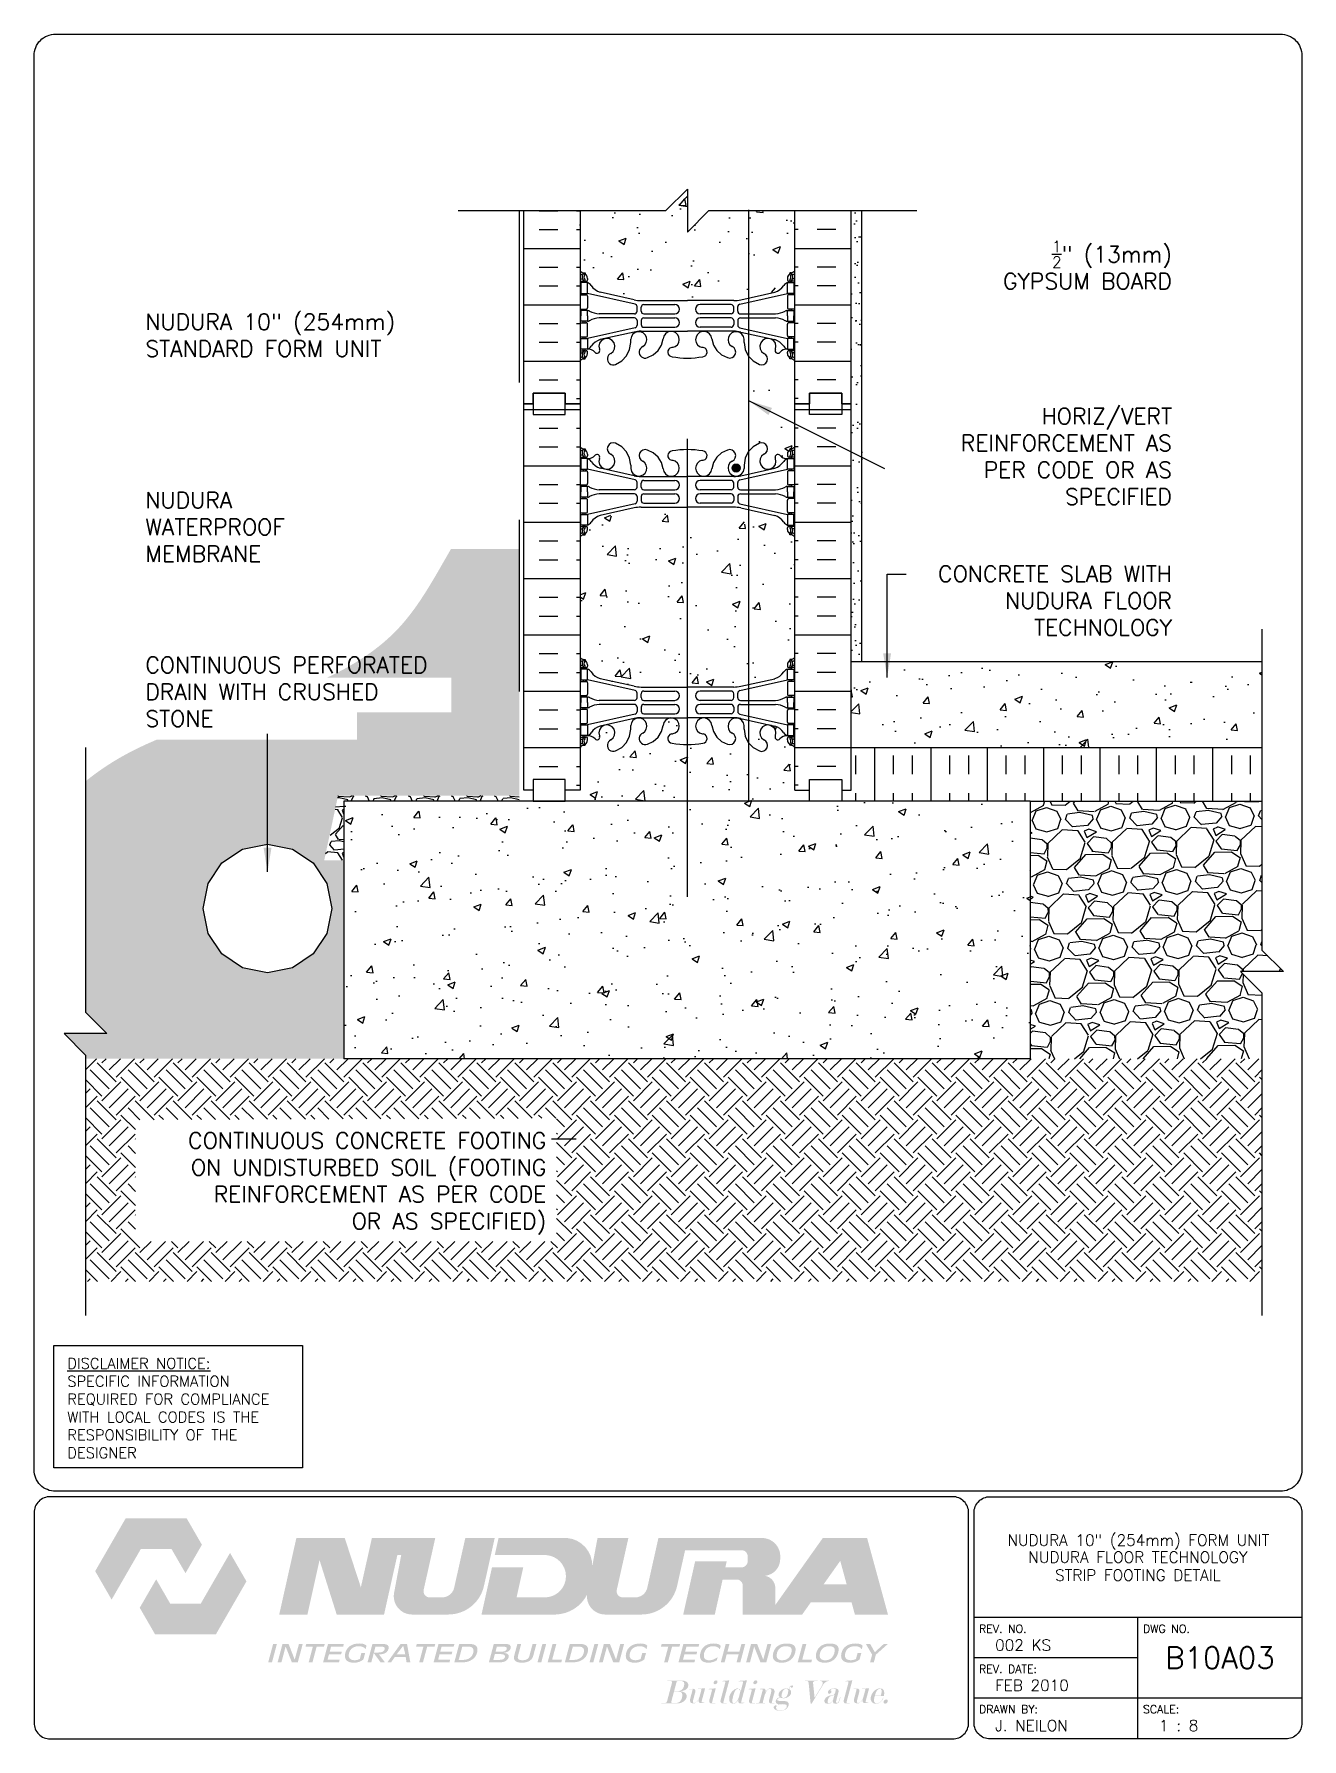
# Paper-space layout 'B10A03' of a CAD drawing. Header units: inches. Extents: x 0.42 to 7.8, y 0.49 to 10.41.
# The model-space entities are those that its viewports show. They can reach past a viewport. Long polylines and large blocks are cut down to what shows.
import ezdxf
from ezdxf.enums import TextEntityAlignment as Align

# ---------------------------------------------------------------- set-up
doc = ezdxf.new("R2010")
doc.units = ezdxf.units.IN
doc.header["$LTSCALE"] = 0.5
doc.header["$MEASUREMENT"] = 0
doc.linetypes.add('DASHED2', pattern=[0.375, 0.25, -0.125])
for name, color, linetype in [('HATCH', 12, 'Continuous'), ('line25', 2, 'Continuous'), ('LINE3', 3, 'Continuous'), ('LINE50', 5, 'Continuous'), ('LINE9', 9, 'Continuous'), ('LOGO', 7, 'Continuous'), ('TBK_LINE65', 3, 'Continuous'), ('TBK_TEXT', 4, 'Continuous'), ('TEXT', 4, 'Continuous'), ('Web_Edge', 9, 'Continuous')]:
    doc.layers.add(name, color=color, linetype=linetype)
doc.styles.add('DIM', font='romans.shx', dxfattribs={"width": 0.7})
doc.styles.add('ROMANS', font='romans')
doc.styles.get("Standard").update_dxf_attribs({"font": 'romans.shx'})
doc.dimstyles.new('ext', dxfattribs={"dimscale": 12, "dimtxt": 0.09375, "dimasz": 0.09375, "dimexe": 0.09375, "dimexo": 0.0625, "dimgap": 0.0625, "dimtad": 0, "dimjust": 1, "dimdec": 1, "dimzin": 3, "dimdsep": 46, "dimlunit": 4, "dimtxsty": 'DIM', "dimcen": 0.09, "dimdle": 0.09375, "dimclrt": 4, "dimadec": 0, "dimazin": 0, "dimtfac": 1, "dimtdec": 1, "dimtmove": 2, "dimatfit": 3, "dimfxl": 1, "dimfrac": 2, "dimtolj": 1, "dimtzin": 0, "dimarcsym": 0})
pattern_1 = [(228.0128, (1.44, 2), (-15.99999646, -18.00000268), [0.269072, -26.638176]), (184.9697, (1.26, 1.8), (24.000002103, 1.999982614), [0.461736, -45.71185]), (132.5104, (0.8, 1.76), (19.999981437, -22.00001735), [0.325576, -32.232064]), (267.2737, (0.02, 1.26), (1.999992035, 40.00000059), [0.420476, -41.627116]), (292.8337, (0, 0.84), (-10.00001981, 23.999992824), [0.41231, -40.818746]), (357.2737, (0.16, 0.46), (-40.00000059, 1.999992035), [0.420476, -41.627116]), (37.6942, (0.58, 0.44), (-26.000014691, -19.99998081), [0.556058, -55.049698]), (72.2553, (1.02, 0.78), (14.000021525, 43.999992462), [0.524976, -51.972642]), (121.4296, (1.18, 1.28), (-16.00001647, 25.999990073), [0.4219, -41.768146]), (175.2364, (0.96, 1.64), (22.00000189, -1.99998307), [0.481664, -23.601526]), (222.3974, (0.48, 1.68), (-24.000014702, -21.999984164), [0.622896, -61.66675]), (138.8141, (2, 1.24), (-14.0000059, 11.99999463), [0.212602, -21.047688]), (171.4692, (1.84, 1.38), (25.99999657, -4.00001582), [0.404474, -40.043022]), (225, (1.44, 1.44), (-2e-16, -2.000001), [0.282842, -2.545584]), (203.1986, (1.3, 1.68), (9.99999946, 4.00000265), [0.152316, -15.07923]), (291.8014, (1.16, 1.62), (-1.9999998, 6.00000055), [0.215406, -10.554924]), (30.9638, (1.24, 1.42), (5.99999604, 4.00000497), [0.349858, -11.312046]), (161.5651, (1.54, 1.6), (4.0000009, -1.9999968), [0.252982, -6.071574]), (16.3895, (0, 1.62), (20.000004397, 5.99998542), [0.3544, -35.08569]), (70.3462, (0.34, 1.72), (-7.999990495, -22.00000427), [0.297322, -29.434816]), (293.1986, (1.54, 2), (-4.00000265, 9.99999946), [0.30463, -14.926916]), (343.6105, (1.66, 1.72), (-20.000004397, 5.99998542), [0.3544, -35.08569]), (339.444, (0, 0.38), (-10.0000037, 3.999992), [0.34176, -16.746248]), (294.7751, (0.32, 0.26), (-9.99998438, 22.00000684), [0.286356, -28.349286]), (66.8014, (1.56, 0), (4.00000265, 9.99999946), [0.30463, -14.926916]), (17.354, (1.68, 0.28), (-26.00000404, -7.999989005), [0.335262, -33.190848]), (69.444, (0.58, 0), (-3.999992, -10.0000037), [0.17088, -16.917128]), (101.3099, (1.44, 0), (-1.99999526, 8.0000015), [0.10198, -10.096058]), (165.9638, (1.42, 0.1), (6.0000011, -1.9999961), [0.41231, -7.8339]), (186.009, (1.02, 0.2), (19.9999995, 1.999998635), [0.3821, -37.827846]), (303.6901, (1.24, 1.24), (-2.0000027, 3.9999991), [0.288444, -6.922658]), (353.1572, (1.4, 1), (33.99999873, -4.000015996), [0.503588, -49.855126]), (60.9454, (1.9, 0.94), (-8.00000005, -14.00000077), [0.205912, -20.385348]), (90, (2, 1.12), (-2, 2), [0.12, -1.88]), (120.2564, (0.98, 0.26), (7.99998977, -14.00000491), [0.277848, -27.50704]), (48.0128, (0.84, 0.5), (15.99999646, 18.00000268), [0.538144, -26.369104]), (0, (1.2, 0.9), (2, 2), [0.52, -1.48]), (325.3048, (1.72, 0.9), (-19.99998852, 14.00001722), [0.316228, -31.306548]), (254.0546, (1.98, 0.72), (-1.99999978, -8.00000025), [0.291204, -14.269016]), (207.646, (1.9, 0.44), (-37.999991614, -20.000015426), [0.47413, -46.938948]), (175.4261, (1.48, 0.22), (-26.000001117, 1.999989602), [0.501598, -49.658148])]
pattern_2 = [(50, (0, 0), (3.5863, -0.31376), [0.375, -4.125]), (355, (0, 0), (-0.693757, 3.76096), [0.3, -3.3]), (100.4514, (0.299, -0.026), (2.892547, 3.4472), [0.3187, -3.50571]), (46.1842, (0, 1), (5.336205, -0.827595), [0.5625, -6.1875]), (96.6356, (0.4447, 0.931), (4.67331, 4.87059), [0.47805, -5.25856]), (351.1842, (0, 1), (4.67331, 4.87059), [0.45, -4.95]), (21, (0.5, 0.75), (2.984535, -2.013094), [0.375, -4.125]), (326, (0.5, 0.75), (1.216577, 3.62575), [0.3, -3.3]), (71.4514, (0.7487, 0.5822), (4.201113, 1.612652), [0.3187, -3.50571]), (37.5, (0, 0), (0.060799, 1.664469), [0, -3.26, 0, -3.35, 0, -3.3125]), (7.5, (0, 0), (1.315348, 1.972059), [0, -1.91, 0, -3.185, 0, -1.2625]), (327.5, (-1.115, 0), (2.669112, -0.1127744), [0, -1.25, 0, -3.9, 0, -5.175]), (317.5, (-1.615, 0), (2.91593, 0.500525), [0, -1.625, 0, -2.59, 0, -3.675])]

psp = doc.layouts.new('B10A03')

# ---------------------------------------------------------------- texts
at = {"layer": 'TBK_TEXT', "color": 7, "style": 'ROMANS'}
for s, p in [('REV. NO.', (5.9215, 1.107)), ('DWG NO.', (6.876, 1.107)), ('REV. DATE:', (5.9215, 0.8726)), ('DRAWN BY:', (5.9215, 0.6382)), ('SCALE:', (6.876, 0.6382))]:
    psp.add_text(s, height=0.04688, dxfattribs=at).set_placement(p)
at = {"layer": 'TEXT', "insert": (0.6134, 2.7065), "char_height": 0.0625, "width": 1.41371, "attachment_point": 1, "style": 'ROMANS'}
psp.add_mtext('{\\Fromans.shx|c1;\\LDISCLAIMER NOTICE:\\l\\PSPECIFIC INFORMATION REQUIRED FOR COMPLIANCE WITH LOCAL CODES IS THE RESPONSIBILITY OF THE DESIGNER}', dxfattribs=at)

msp = doc.modelspace()

# ---------------------------------------------------------------- texts
at = {"layer": 'TEXT', "char_height": 0.75, "style": 'ROMANS'}
for s, insert, width, attachment_point in [('\\A1;{\\H0.7x;\\S1/2;}" (13mm) \\PGYPSUM BOARD', (13.823, 257.026), 11.98734, 6), ('NUDURA 10" (254mm) STANDARD FORM UNIT', (-33.997, 253.756), 14.30365, 4), ('HORIZ/VERT REINFORCEMENT AS PER CODE OR AS SPECIFIED', (13.823, 248.111), 11.98734, 6), ('NUDURA \\PWATERPROOF\\PMEMBRANE', (-33.997, 244.824), 14.30365, 4), ('CONCRETE SLAB WITH NUDURA FLOOR TECHNOLOGY ', (13.823, 241.394), 14.1811, 6), ('CONTINUOUS PERFORATED DRAIN WITH CRUSHED STONE', (-33.997, 237.149), 14.30365, 4)]:
    msp.add_mtext(s, dxfattribs=dict(at, insert=insert, width=width, attachment_point=attachment_point))
at = {"layer": 'TEXT', "insert": (-15.321, 214.247), "char_height": 0.75, "width": 18.6698, "attachment_point": 6}
msp.add_mtext('CONTINUOUS CONCRETE FOOTING ON UNDISTURBED SOIL (FOOTING REINFORCEMENT AS PER CODE OR AS SPECIFIED)', dxfattribs=at)

# ---------------------------------------------------------------- blocks, each defined once
blk = doc.blocks.new('TITLEBLOCK-Tag')
at = {"style": 'ROMANS'}
for tag, height, p in [('TITLE_LINE_1', 0.065, (0.927, -0.1328)), ('TITLE_LINE_2', 0.065, (0.9294, -0.2258)), ('CENTRE-LINE-3', 0.065, (0.927, -0.3246)), ('TITLE_LINE_4', 0.065, (0.927, -0.4299)), ('TITLE_LINE_5', 0.065, (0.927, -0.526)), ('DWG', 0.125, (1.4043, -0.9102))]:
    blk.add_attdef(tag, text='', height=height, dxfattribs=at).set_placement(p, align=Align.MIDDLE_CENTER)
for tag, p in [('LATEST_REVISION', (0.0954, -0.8366)), ('REVISION_DATE', (0.0954, -1.071)), ('DRAWN_BY', (0.0954, -1.3053)), ('SCALE', (1.0499, -1.3053))]:
    blk.add_attdef(tag, text='', height=0.065, dxfattribs=at).set_placement(p, align=Align.MIDDLE_LEFT)

# ---------------------------------------------------------------- hatches: boundary and pattern name
h = msp.add_hatch()
h.set_pattern_fill('EARTH', color=12, scale=5, angle=45, style=0)
h.paths.add_polyline_path([(-36.785, 220.06), (-36.785, 209.691), (18.009, 209.691), (18.009, 220.06)])
h.paths.add_polyline_path([(-14.848, 217.289), (-14.848, 211.553), (-34.452, 211.553), (-34.452, 217.217)], flags=16)
at = {"layer": 'HATCH'}
h = msp.add_hatch(dxfattribs=at)
h.set_pattern_fill('AR-CONC', color=256, scale=0.5, style=0)
h.set_pattern_definition(pattern_2)
h.paths.add_polyline_path([(-5.899, 259.56), (-7.749, 259.56), (-8.749, 258.56), (-8.749, 260.56), (-9.749, 259.56), (-13.749, 259.56), (-13.749, 256.752, 0.088416), (-13.603, 256.655), (-13.513, 256.655), (-13.513, 256.613, -0.249069), (-13.403, 256.406), (-13.403, 256.338, -0.414214), (-13.466, 256.276), (-13.513, 256.276), (-13.513, 256.206), (-13.408, 256.206, -0.155529), (-13.232, 256.072, 0.180914), (-12.815, 255.76), (-11.234, 255.408, 0.054974), (-10.907, 255.371), (-8.749, 255.371), (-6.591, 255.371, 0.054974), (-6.264, 255.408), (-5.899, 255.489), (-5.899, 256.537, 0.157432), (-6.109, 255.9), (-6.108, 255.735, -1.661382), (-6.669, 256.087, 0.998369), (-6.882, 256.599, 0.000816), (-6.883, 256.598, 0.30095), (-7.619, 255.726, -1.661382), (-8.18, 256.079, -0.055617), (-8.001, 256.124, 0.843243), (-8.035, 256.557, 0.047544), (-8.749, 256.621, 0.047544), (-9.463, 256.557, 0.843243), (-9.497, 256.124, -0.055617), (-9.318, 256.079, -1.661382), (-9.879, 255.726, 0.30095), (-10.615, 256.598, 1.001683), (-10.828, 256.087, -0.000841), (-10.829, 256.087, -1.661382), (-11.39, 255.735), (-11.389, 255.9, 0.311223), (-12.098, 256.916, 1.001569), (-12.311, 256.404, -1.001569), (-12.098, 256.916, -0.311223), (-11.389, 255.9), (-11.39, 255.735, 1.661382), (-10.829, 256.087, -1), (-10.615, 256.598, -0.30095), (-9.879, 255.726, 1.661382), (-9.318, 256.079, 0.055617), (-9.497, 256.124, -0.843243), (-9.463, 256.557, -0.047544), (-8.749, 256.621, -0.047544), (-8.035, 256.557, -0.843243), (-8.001, 256.124, 0.055617), (-8.18, 256.079, 1.661382), (-7.619, 255.726, -0.30095), (-6.883, 256.598, -1), (-6.669, 256.087, 1.661382), (-6.108, 255.735), (-6.109, 255.9, -0.157432), (-5.899, 256.537)])
h = msp.add_hatch(dxfattribs=at)
h.set_pattern_fill('INSUL', color=256, scale=7, style=0)
h.set_pattern_definition([(0, (-2939.9107, -146.4498), (0, 2.625), []), (0, (-2939.9107, -145.5748), (0, 2.625), [0.875, -0.875]), (0, (-2939.9107, -144.6998), (0, 2.625), [0.875, -0.875])])
h.paths.add_polyline_path([(-13.749, 259.56), (-16.374, 259.56), (-16.374, 250.56), (-15.937, 250.56), (-15.937, 251.06), (-14.437, 251.06), (-14.437, 250.56), (-13.749, 250.56)])
h = msp.add_hatch(dxfattribs=at)
h.set_pattern_fill('AR-CONC', color=256, scale=0.5, style=0)
h.set_pattern_definition(pattern_2)
h.paths.add_polyline_path([(-3.749, 259.56), (-5.899, 259.56), (-5.899, 256.537, -0.146608), (-5.4, 256.916, -1), (-5.186, 256.404, 2.155404), (-4.648, 256.21), (-4.659, 256.231, -0.8344), (-4.448, 256.357, -0.000004), (-4.448, 256.357, 0.23174), (-4.09, 256.206), (-3.985, 256.206), (-3.985, 256.276), (-4.033, 256.276, -0.414214), (-4.095, 256.338), (-4.095, 256.406, -0.249069), (-3.985, 256.613), (-3.985, 256.655), (-3.895, 256.655, 0.08841), (-3.749, 256.752)])
h = msp.add_hatch(dxfattribs=at)
h.set_pattern_fill('INSUL', color=256, scale=7, style=0)
h.set_pattern_definition([(180, (2922.4125, -146.4498), (0, 2.625), []), (180, (2922.4125, -145.5748), (0, 2.625), [0.875, -0.875]), (180, (2922.4125, -144.6998), (0, 2.625), [0.875, -0.875])])
h.paths.add_polyline_path([(-1.124, 259.56), (-3.749, 259.56), (-3.749, 250.56), (-3.062, 250.56), (-3.062, 251.06), (-1.562, 251.06), (-1.562, 250.56), (-1.124, 250.56)])
h = msp.add_hatch(dxfattribs=at)
h.set_pattern_fill('AR-SAND', color=256, scale=0.5, style=0)
h.set_pattern_definition([(37.5, (15.72745, 233.3097), (-0.031497, 0.963412), [0, -0.76, 0, -0.85, 0, -0.8125]), (7.5, (15.7275, 233.3097), (0.88489, 1.411073), [0, -0.41, 0, -0.685, 0, -0.2625]), (327.5, (15.11245, 233.3097), (1.55707, 0.00283), [0, -0.25, 0, -0.9, 0, -1.175]), (317.5, (15.1125, 233.3097), (1.503063, 0.43884), [0, -0.125, 0, -0.59, 0, -0.675])])
h.paths.add_polyline_path([(-0.624, 251.723), (-1.124, 251.723), (-1.124, 250.56), (-1.124, 247.521), (-0.624, 247.521)])
h.paths.add_polyline_path([(-0.624, 259.56), (-1.124, 259.56), (-1.124, 251.723), (-0.624, 251.723)])
h.paths.add_polyline_path([(-1.124, 238.56), (-0.624, 238.56), (-0.624, 247.521), (-1.124, 247.521)])
h = msp.add_hatch(dxfattribs=at)
h.set_pattern_fill('AR-CONC', color=256, scale=0.5, style=0)
h.paths.add_polyline_path([(-3.749, 250.518), (-4.819, 251.345), (-5.899, 252.01), (-5.899, 248.344, -0.146608), (-5.4, 248.723, -1), (-5.186, 248.212, 0.608108), (-5.157, 247.547), (-4.954, 247.544), (-4.848, 247.544, 0.396788), (-4.648, 248.018), (-4.659, 248.039, -0.8344), (-4.448, 248.165, -0.000004), (-4.448, 248.165, 0.23174), (-4.09, 248.014), (-3.985, 248.014), (-3.985, 248.084), (-4.033, 248.084, -0.414214), (-4.095, 248.146), (-4.095, 248.214, -0.249069), (-3.985, 248.421), (-3.985, 248.462), (-3.895, 248.462, 0.08841), (-3.749, 248.56)])
h = msp.add_hatch(dxfattribs=at)
h.set_pattern_fill('INSUL', color=256, scale=7, style=0)
h.set_pattern_definition([(0, (-2939.9107, -164.4498), (0, 2.625), []), (0, (-2939.9107, -163.5748), (0, 2.625), [0.875, -0.875]), (0, (-2939.9107, -162.6998), (0, 2.625), [0.875, -0.875])])
h.paths.add_polyline_path([(-16.374, 232.56), (-15.937, 232.56), (-15.937, 233.06), (-14.437, 233.06), (-14.437, 232.56), (-13.749, 232.56), (-13.749, 250.56), (-14.437, 250.56), (-14.437, 251.06), (-15.937, 251.06), (-15.937, 250.56), (-16.374, 250.56)])
h = msp.add_hatch(dxfattribs=at)
h.set_pattern_fill('INSUL', color=256, scale=7, style=0)
h.set_pattern_definition([(180, (2922.4125, -164.4498), (0, 2.625), []), (180, (2922.4125, -163.5748), (0, 2.625), [0.875, -0.875]), (180, (2922.4125, -162.6998), (0, 2.625), [0.875, -0.875])])
h.paths.add_polyline_path([(-1.124, 232.56), (-1.562, 232.56), (-1.562, 233.06), (-3.062, 233.06), (-3.062, 232.56), (-3.749, 232.56), (-3.749, 250.56), (-3.062, 250.56), (-3.062, 251.06), (-1.562, 251.06), (-1.562, 250.56), (-1.124, 250.56)])
h = msp.add_hatch(dxfattribs=at)
h.set_pattern_fill('AR-CONC', color=256, scale=0.5, style=0)
h.paths.add_polyline_path([(-5.899, 244.583, -0.157432), (-6.109, 245.22), (-6.108, 245.385, 1.661382), (-6.669, 245.032, -1), (-6.883, 244.521, -0.30095), (-7.619, 245.393, 1.661382), (-8.18, 245.041, 0.055617), (-8.001, 244.995, -0.843243), (-8.035, 244.563, -0.047544), (-8.749, 244.498, -0.047544), (-9.463, 244.563, -0.843243), (-9.497, 244.995, 0.055617), (-9.318, 245.041, 1.661382), (-9.879, 245.393, -0.30095), (-10.615, 244.521, -1), (-10.829, 245.032, 1.661382), (-11.39, 245.385), (-11.389, 245.22, -0.311223), (-12.098, 244.204, -1), (-12.312, 244.715, 2.155404), (-12.851, 244.909), (-12.839, 244.888, -0.8344), (-13.05, 244.763, -0.000004), (-13.05, 244.763, 0.23174), (-13.408, 244.914), (-13.513, 244.914), (-13.513, 244.844), (-13.466, 244.844, -0.414214), (-13.403, 244.781), (-13.403, 244.714, -0.249069), (-13.513, 244.506), (-13.513, 244.465), (-13.603, 244.465, 0.088416), (-13.749, 244.367), (-13.749, 238.752, 0.088416), (-13.603, 238.655), (-13.513, 238.655), (-13.513, 238.613, -0.249069), (-13.403, 238.406), (-13.403, 238.338, -0.414214), (-13.466, 238.276), (-13.513, 238.276), (-13.513, 238.206), (-13.408, 238.206, -0.155529), (-13.232, 238.072, 0.180914), (-12.815, 237.76), (-11.234, 237.408, 0.054974), (-10.907, 237.371), (-8.749, 237.371), (-7.201, 237.371), (-7.201, 238.442, 0.209265), (-7.619, 237.726, -1.661382), (-8.18, 238.079, -0.055617), (-8.001, 238.124, 0.843243), (-8.035, 238.557, 0.047544), (-8.749, 238.621, 0.047544), (-9.463, 238.557, 0.843243), (-9.497, 238.124, -0.055617), (-9.318, 238.079, -1.661382), (-9.879, 237.726, 0.30095), (-10.615, 238.598, 1.000316), (-10.829, 238.087, -0.000158), (-10.829, 238.087, -1.661382), (-11.39, 237.735), (-11.389, 237.9, 0.311223), (-12.098, 238.916, 0.999052), (-12.312, 238.405, -0.999052), (-12.098, 238.916, -0.311223), (-11.389, 237.9), (-11.39, 237.735, 1.661382), (-10.829, 238.087, -1), (-10.615, 238.598, -0.30095), (-9.879, 237.726, 1.661382), (-9.318, 238.079, 0.055617), (-9.497, 238.124, -0.843243), (-9.463, 238.557, -0.047544), (-8.749, 238.621, -0.047544), (-8.035, 238.557, -0.843243), (-8.001, 238.124, 0.055617), (-8.18, 238.079, 1.661382), (-7.619, 237.726, -0.30095), (-6.883, 238.598, -1), (-6.669, 238.087, 1.661382), (-6.108, 237.735), (-6.109, 237.9, -0.157432), (-5.899, 238.537)])
h = msp.add_hatch(dxfattribs=at)
h.set_pattern_fill('AR-CONC', color=256, scale=0.5)
h.paths.add_polyline_path([(-3.749, 244.367, 0.08841), (-3.895, 244.465), (-3.985, 244.465), (-3.985, 244.506, -0.249069), (-4.095, 244.714), (-4.095, 244.781, -0.414214), (-4.033, 244.844), (-3.985, 244.844), (-3.985, 244.914), (-4.09, 244.914, -0.168672), (-4.276, 245.063, 0.17445), (-4.683, 245.359), (-5.899, 245.63), (-5.899, 237.489), (-4.683, 237.76, 0.17445), (-4.276, 238.056, -0.168672), (-4.09, 238.206), (-3.985, 238.206), (-3.985, 238.276), (-4.033, 238.276, -0.414214), (-4.095, 238.338), (-4.095, 238.406, -0.249069), (-3.985, 238.613), (-3.985, 238.655), (-3.895, 238.655, 0.08841), (-3.749, 238.752)])
h = msp.add_hatch(dxfattribs=at)
h.set_pattern_fill('GRAVEL', color=256, scale=2, style=0)
h.set_pattern_definition(pattern_1)
edge = h.paths.add_edge_path(flags=16)
edge.add_arc((-28.307, 227.06), 3, 0, 360)
h.paths.add_polyline_path([(-36.785, 220.232), (-36.785, 220.06), (-24.749, 220.06), (-24.749, 229.3), (-25.666, 229.3), (-25.023, 232.305), (-16.585, 232.305), (-16.585, 243.8), (-19.764, 243.8), (-19.781, 243.771), (-19.798, 243.741), (-19.815, 243.711), (-19.832, 243.681), (-19.849, 243.652), (-19.866, 243.622), (-19.883, 243.592), (-19.9, 243.563), (-19.917, 243.533), (-19.934, 243.503), (-19.951, 243.473), (-19.968, 243.444), (-19.985, 243.414), (-20.002, 243.384), (-20.019, 243.354), (-20.036, 243.325), (-20.053, 243.295), (-20.07, 243.265), (-20.087, 243.236), (-20.104, 243.206), (-20.121, 243.176), (-20.138, 243.147), (-20.155, 243.117), (-20.172, 243.087), (-20.189, 243.058), (-20.206, 243.028), (-20.223, 242.998), (-20.24, 242.969), (-20.257, 242.939), (-20.274, 242.909), (-20.291, 242.88), (-20.308, 242.85), (-20.325, 242.821), (-20.342, 242.791), (-20.359, 242.762), (-20.376, 242.732), (-20.393, 242.703), (-20.411, 242.673), (-20.428, 242.644), (-20.445, 242.615), (-20.462, 242.585), (-20.479, 242.556), (-20.496, 242.527), (-20.514, 242.497), (-20.531, 242.468), (-20.548, 242.439), (-20.565, 242.41), (-20.583, 242.38), (-20.6, 242.351), (-20.617, 242.322), (-20.635, 242.293), (-20.652, 242.264), (-20.669, 242.235), (-20.687, 242.206), (-20.704, 242.177), (-20.722, 242.148), (-20.739, 242.119), (-20.757, 242.09), (-20.775, 242.062), (-20.792, 242.033), (-20.81, 242.004), (-20.828, 241.975), (-20.845, 241.947), (-20.863, 241.918), (-20.881, 241.89), (-20.899, 241.861), (-20.917, 241.833), (-20.935, 241.804), (-20.952, 241.776), (-20.97, 241.748), (-20.988, 241.719), (-21.007, 241.691), (-21.025, 241.663), (-21.043, 241.635), (-21.061, 241.607), (-21.079, 241.579), (-21.098, 241.551), (-21.116, 241.523), (-21.134, 241.495), (-21.153, 241.467), (-21.171, 241.439), (-21.19, 241.412), (-21.208, 241.384), (-21.227, 241.356), (-21.246, 241.329), (-21.264, 241.302), (-21.283, 241.274), (-21.302, 241.247), (-21.321, 241.22), (-21.34, 241.192), (-21.359, 241.165), (-21.378, 241.138), (-21.397, 241.111), (-21.416, 241.084), (-21.436, 241.057), (-21.455, 241.03), (-21.474, 241.004), (-21.494, 240.977), (-21.513, 240.95), (-21.533, 240.924), (-21.553, 240.898), (-21.572, 240.871), (-21.592, 240.845), (-21.612, 240.819), (-21.632, 240.792), (-21.652, 240.766), (-21.672, 240.74), (-21.692, 240.714), (-21.712, 240.689), (-21.732, 240.663), (-21.753, 240.637), (-21.773, 240.612), (-21.794, 240.586), (-21.814, 240.561), (-21.835, 240.535), (-21.856, 240.51), (-21.876, 240.485), (-21.897, 240.46), (-21.918, 240.435), (-21.939, 240.41), (-21.96, 240.385), (-21.982, 240.36), (-22.003, 240.336), (-22.024, 240.311), (-22.046, 240.287), (-22.067, 240.262), (-22.089, 240.238), (-22.111, 240.214), (-22.132, 240.19), (-22.154, 240.166), (-22.176, 240.142), (-22.198, 240.118), (-22.22, 240.094), (-22.243, 240.071), (-22.265, 240.047), (-22.288, 240.024), (-22.31, 240.001), (-22.333, 239.977), (-22.355, 239.954), (-22.378, 239.931), (-22.401, 239.908), (-22.424, 239.885), (-22.447, 239.863), (-22.47, 239.84), (-22.493, 239.818), (-22.517, 239.795), (-22.54, 239.773), (-22.564, 239.751), (-22.587, 239.728), (-22.611, 239.706), (-22.635, 239.684), (-22.658, 239.662), (-22.682, 239.641), (-22.706, 239.619), (-22.73, 239.597), (-22.754, 239.576), (-22.779, 239.554), (-22.803, 239.533), (-22.827, 239.512), (-22.852, 239.49), (-22.876, 239.469), (-22.901, 239.448), (-22.926, 239.427), (-22.951, 239.407), (-22.976, 239.386), (-23.001, 239.365), (-23.026, 239.345), (-23.051, 239.324), (-23.076, 239.304), (-23.101, 239.284), (-23.127, 239.263), (-23.152, 239.243), (-23.177, 239.223), (-23.203, 239.203), (-23.229, 239.183), (-23.254, 239.163), (-23.28, 239.144), (-23.306, 239.124), (-23.332, 239.104), (-23.358, 239.085), (-23.384, 239.066), (-23.41, 239.046), (-23.437, 239.027), (-23.463, 239.008), (-23.489, 238.989), (-23.516, 238.97), (-23.542, 238.951), (-23.569, 238.932), (-23.596, 238.913), (-23.622, 238.894), (-23.649, 238.876), (-23.676, 238.857), (-23.703, 238.839), (-23.73, 238.82), (-23.757, 238.802), (-23.784, 238.784), (-23.812, 238.766), (-23.839, 238.748), (-23.866, 238.73), (-23.894, 238.712), (-23.921, 238.694), (-23.949, 238.676), (-23.976, 238.658), (-24.004, 238.641), (-24.032, 238.623), (-24.06, 238.605), (-24.088, 238.588), (-24.116, 238.571), (-24.144, 238.553), (-24.172, 238.536), (-24.2, 238.519), (-24.228, 238.502), (-24.256, 238.485), (-24.285, 238.468), (-24.313, 238.451), (-24.342, 238.434), (-24.37, 238.417), (-24.399, 238.401), (-24.427, 238.384), (-24.456, 238.367), (-24.485, 238.351), (-24.514, 238.334), (-24.542, 238.318), (-24.571, 238.302), (-24.6, 238.286), (-24.629, 238.269), (-24.658, 238.253), (-24.688, 238.237), (-24.717, 238.221), (-24.746, 238.205), (-24.775, 238.189), (-24.805, 238.174), (-24.834, 238.158), (-24.864, 238.142), (-24.893, 238.127), (-24.923, 238.111), (-24.953, 238.095), (-24.982, 238.08), (-25.012, 238.065), (-25.042, 238.049), (-25.072, 238.034), (-25.102, 238.019), (-25.131, 238.004), (-25.162, 237.989), (-25.192, 237.974), (-25.222, 237.959), (-25.252, 237.944), (-25.282, 237.929), (-25.312, 237.914), (-25.343, 237.899), (-25.373, 237.884), (-25.403, 237.87), (-25.434, 237.855), (-25.464, 237.841), (-25.495, 237.826), (-25.525, 237.812), (-19.75, 237.812), (-19.75, 236.198), (-24.141, 236.198), (-24.141, 234.927), (-33.447, 234.927), (-33.515, 234.898), (-33.583, 234.869), (-33.65, 234.84), (-33.717, 234.811), (-33.784, 234.781), (-33.851, 234.752), (-33.918, 234.722), (-33.984, 234.692), (-34.05, 234.661), (-34.116, 234.63), (-34.182, 234.6), (-34.247, 234.569), (-34.312, 234.537), (-34.377, 234.506), (-34.441, 234.474), (-34.506, 234.442), (-34.57, 234.409), (-34.634, 234.377), (-34.697, 234.344), (-34.76, 234.311), (-34.823, 234.277), (-34.886, 234.244), (-34.948, 234.21), (-35.01, 234.175), (-35.072, 234.141), (-35.134, 234.106), (-35.195, 234.071), (-35.256, 234.035), (-35.316, 234), (-35.376, 233.964), (-35.436, 233.928), (-35.496, 233.891), (-35.556, 233.854), (-35.615, 233.817), (-35.673, 233.78), (-35.732, 233.742), (-35.79, 233.704), (-35.848, 233.666), (-35.906, 233.627), (-35.963, 233.588), (-36.02, 233.549), (-36.077, 233.51), (-36.134, 233.47), (-36.19, 233.43), (-36.246, 233.39), (-36.301, 233.35), (-36.357, 233.309), (-36.412, 233.268), (-36.467, 233.226), (-36.521, 233.185), (-36.575, 233.143), (-36.629, 233.101), (-36.683, 233.059), (-36.737, 233.016), (-36.785, 232.977), (-36.785, 222.232), (-35.785, 221.232), (-37.785, 221.232)])
h = msp.add_hatch(dxfattribs=at)
h.set_pattern_fill('AR-CONC', color=256, scale=0.5, style=0)
h.paths.add_polyline_path([(-1.124, 238.56), (-1.124, 234.56), (18.009, 234.56), (18.009, 238.56)])
h = msp.add_hatch(dxfattribs=at)
h.set_pattern_fill('AR-CONC', color=256, scale=0.5, style=0)
h.paths.add_polyline_path([(-7.201, 232.06), (-7.201, 234.87, -0.209265), (-7.619, 235.586, 1.661382), (-8.18, 235.233, 0.055617), (-8.001, 235.187, -0.843243), (-8.035, 234.755, -0.047544), (-8.749, 234.69, -0.047544), (-9.463, 234.755, -0.843243), (-9.497, 235.187, 0.055617), (-9.318, 235.233, 1.661382), (-9.879, 235.586, -0.30095), (-10.615, 234.713, -1), (-10.829, 235.224, 1.661382), (-11.39, 235.577), (-11.389, 235.412, -0.311223), (-12.098, 234.396, -1), (-12.312, 234.907, 2.155404), (-12.851, 235.102), (-12.839, 235.08, -0.8344), (-13.05, 234.955, -0.000004), (-13.05, 234.955, 0.23174), (-13.408, 235.106), (-13.513, 235.106), (-13.513, 235.036), (-13.466, 235.036, -0.414214), (-13.403, 234.973), (-13.403, 234.906, -0.249069), (-13.513, 234.699), (-13.513, 234.657), (-13.603, 234.657, 0.088416), (-13.749, 234.56), (-13.749, 232.56), (-14.437, 232.56), (-14.437, 232.06)])
h = msp.add_hatch(dxfattribs=at)
h.set_pattern_fill('AR-CONC', color=256, scale=0.5, style=0)
h.paths.add_polyline_path([(-3.749, 234.56, 0.08841), (-3.895, 234.657), (-3.985, 234.657), (-3.985, 234.699, -0.249069), (-4.095, 234.906), (-4.095, 234.973, -0.414214), (-4.033, 235.036), (-3.985, 235.036), (-3.985, 235.106), (-4.09, 235.106, -0.155529), (-4.266, 235.24, 0.180914), (-4.683, 235.551), (-5.899, 235.823), (-5.899, 234.775, 0.146608), (-5.4, 234.396, 0.998982), (-5.186, 234.907, -0.998982), (-5.4, 234.396, -0.311223), (-6.109, 235.412), (-6.108, 235.577, 1.661382), (-6.669, 235.224, -1), (-6.883, 234.713, -0.086253), (-7.201, 234.87), (-7.201, 232.06), (-3.062, 232.06), (-3.062, 232.56), (-3.749, 232.56)])
h = msp.add_hatch(dxfattribs=at)
h.set_pattern_fill('GRAVEL', color=256, scale=2, style=0)
h.set_pattern_definition(pattern_1)
h.paths.add_polyline_path([(-25.023, 232.305), (-25.666, 229.3), (-24.749, 229.3), (-24.749, 232.06), (-16.585, 232.06), (-16.585, 232.305)])
h = msp.add_hatch(dxfattribs=at)
h.set_pattern_fill('AR-CONC', color=256, scale=0.5, style=0)
h.paths.add_polyline_path([(7.217, 232.06), (-24.749, 232.06), (-24.749, 220.06), (7.217, 220.06)])
h = msp.add_hatch(dxfattribs=at)
h.set_pattern_fill('GRAVEL', color=256, scale=3, angle=1, style=0)
h.set_pattern_definition([(229.0128, (2.10731, 3.03724), (-23.52512434, -27.41474946), [0.403608, -39.957264]), (185.9697, (1.84259, 2.73257), (35.942163416, 3.6278037), [0.692604, -68.567775]), (133.5104, (1.15374, 2.66054), (30.57133288, -32.47142825), [0.488364, -48.348096]), (268.2737, (-0.00299, 1.89024), (1.95238674, 60.043219605), [0.630714, -62.440674]), (293.8337, (-0.02199, 1.25981), (-15.62603158, 35.73271965), [0.618465, -61.22812]), (358.2737, (0.22792, 0.69408), (-60.043219605, 1.95238674), [0.630714, -62.440674]), (38.6942, (0.85835, 0.67508), (-38.470510454, -30.67604631), [0.834087, -82.574547]), (73.2553, (1.50935, 1.19652), (19.844975254, 66.356437674), [0.787464, -77.958963]), (122.4296, (1.73622, 1.9506), (-24.67701297, 38.57518704), [0.63285, -62.65222]), (176.2364, (1.39685, 2.48476), (33.04733355, -2.42358823), [0.722496, -35.40229]), (223.3974, (0.67591, 2.53218), (-35.418610078, -33.623237206), [0.934344, -92.500125]), (139.8141, (2.96708, 1.91207), (-21.3109536, 17.63074976), [0.318903, -31.571532]), (172.4692, (2.72345, 2.11785), (39.09876982, -5.31846614), [0.60671, -60.064533]), (226, (2.122, 2.1974), (0.052357, -2.999544), [0.424263, -3.818376]), (204.1986, (1.90572, 2.55365), (14.8930001, 6.2608762), [0.228474, -22.618845]), (292.8014, (1.6973, 2.46), (-3.1566145, 8.9462729), [0.32311, -15.832386]), (31.9638, (1.82254, 2.16214), (8.8939088, 6.1561652), [0.524787, -16.96807]), (162.5651, (2.2678, 2.43995), (6.0514446, -2.894824), [0.379473, -9.10736]), (17.3895, (-0.04241, 2.42963), (29.83836617, 9.5221797), [0.5316, -52.628535]), (71.3462, (0.4649, 2.5885), (-11.42222856, -33.20440897), [0.445983, -44.152224]), (294.1986, (2.2573, 3.03986), (-6.2608762, 14.8930001), [0.456945, -22.390374]), (344.6105, (2.4446, 2.62306), (-30.15250873, 8.47503508), [0.5316, -52.628535]), (340.444, (-0.00995, 0.5699), (-15.1024352, 5.73728797), [0.51264, -25.119372]), (295.7751, (0.47312, 0.39832), (-15.57362159, 32.73319852), [0.429534, -42.52393]), (67.8014, (2.33964, 0.04084), (5.73730406, 15.1024291), [0.456945, -22.390374]), (18.354, (2.51229, 0.46392), (-38.78463758, -12.67879981), [0.502893, -49.786272]), (70.444, (0.86987, 0.0152), (-5.73728797, -15.1024352), [0.25632, -25.375692]), (102.3099, (2.1597, 0.0377), (-3.2089649, 11.9458175), [0.15297, -15.144087]), (166.9638, (2.12706, 0.18715), (9.050988, -2.8424656), [0.618465, -11.75085]), (187.009, (1.52453, 0.32666), (29.94307292, 3.52311322), [0.57315, -56.74177]), (304.6901, (1.82726, 1.8922), (-3.1042615, 5.9467276), [0.432666, -10.383987]), (354.1572, (2.0735, 1.53642), (51.09694541, -5.109037466), [0.755382, -74.78269]), (61.9454, (2.82496, 1.45952), (-11.63167187, -21.20623163), [0.308868, -30.578022]), (91, (2.9702, 1.732), (-3.0519, 2.947186), [0.18, -2.82]), (121.2564, (1.46297, 0.4156), (12.36465767, -20.78738036), [0.416772, -41.26056]), (49.0128, (1.24672, 0.77188), (23.52512434, 27.41474946), [0.807216, -39.553656]), (1, (1.7762, 1.3812), (2.947186, 3.0519), [0.78, -2.22]), (326.3048, (2.55605, 1.39482), (-30.36191462, 20.47325553), [0.474342, -46.959822]), (255.0546, (2.9507, 1.13167), (-2.7901139, -12.0505299), [0.436806, -21.403524]), (208.646, (2.83805, 0.70964), (-56.46773345, -30.99024094), [0.711195, -70.408422]), (176.4261, (2.2139, 0.3687), (-39.04641873, 2.31888361), [0.752397, -74.487222])])
h.paths.add_polyline_path([(17.009, 224.121), (19.009, 224.121), (18.009, 225.121), (18.009, 232.06), (7.217, 232.06), (7.217, 220.06), (18.009, 220.06), (18.009, 223.121)])
at = {"layer": 'LINE3'}
msp.add_hatch(color=256, dxfattribs=at).paths.add_polyline_path([(-6.295, 247.57, 1), (-6.67, 247.57, 1)])

# ---------------------------------------------------------------- linework, layer by layer
at = {"layer": 'HATCH'}
for p, q in [((-0.023, 232.06), (-0.023, 234.56)), ((2.602, 232.06), (2.602, 234.56)), ((5.227, 232.06), (5.227, 234.56)), ((7.852, 232.06), (7.852, 234.56)), ((10.477, 232.06), (10.477, 234.56)), ((13.102, 232.06), (13.102, 234.56)), ((15.727, 232.06), (15.727, 234.56)), ((-0.898, 233.31), (-0.898, 234.185)), ((0.852, 233.31), (0.852, 234.185)), ((1.727, 233.31), (1.727, 234.185)), ((3.477, 233.31), (3.477, 234.185)), ((4.352, 233.31), (4.352, 234.185)), ((6.102, 233.31), (6.102, 234.185)), ((6.977, 233.31), (6.977, 234.185)), ((8.727, 233.31), (8.727, 234.185)), ((9.602, 233.31), (9.602, 234.185)), ((11.352, 233.31), (11.352, 234.185)), ((12.227, 233.31), (12.227, 234.185)), ((13.977, 233.31), (13.977, 234.185)), ((14.852, 233.31), (14.852, 234.185)), ((16.602, 233.31), (16.602, 234.185)), ((17.477, 233.31), (17.477, 234.185)), ((-0.898, 232.06), (-0.898, 232.435)), ((0.852, 232.06), (0.852, 232.435)), ((1.727, 232.06), (1.727, 232.435)), ((3.477, 232.06), (3.477, 232.435)), ((4.352, 232.06), (4.352, 232.435)), ((6.102, 232.06), (6.102, 232.435)), ((6.977, 232.06), (6.977, 232.435)), ((8.727, 232.06), (8.727, 232.435)), ((9.602, 232.06), (9.602, 232.435)), ((11.352, 232.06), (11.352, 232.435)), ((12.227, 232.06), (12.227, 232.435)), ((13.977, 232.06), (13.977, 232.435)), ((14.852, 232.06), (14.852, 232.435)), ((16.602, 232.06), (16.602, 232.435)), ((17.477, 232.06), (17.477, 232.435))]:
    msp.add_line(p, q, dxfattribs=at)
at = {"layer": 'line25'}
for p, q in [((-13.749, 259.56), (-13.749, 250.56)), ((-3.749, 250.56), (-3.749, 259.56)), ((-13.749, 250.56), (-13.749, 232.56)), ((-3.749, 232.56), (-3.749, 250.56)), ((7.217, 232.06), (18.009, 232.06))]:
    msp.add_line(p, q, dxfattribs=at)
at = {"layer": 'LINE3'}
for p, q in [((-5.899, 259.604), (-5.899, 232.06)), ((-8.766, 248.935), (-8.766, 227.604))]:
    msp.add_line(p, q, dxfattribs=at)
msp.add_circle((-6.482, 247.57), 0.188, dxfattribs=at)
at = {"layer": 'LINE50'}
for p, q in [((-16.374, 250.56), (-16.374, 259.56)), ((-1.124, 250.56), (-1.124, 259.56)), ((-16.374, 232.56), (-16.374, 250.56)), ((-1.124, 232.56), (-1.124, 250.56)), ((-1.124, 238.56), (18.009, 238.56)), ((-1.124, 234.56), (18.009, 234.56)), ((-24.749, 232.06), (-24.749, 220.06)), ((7.217, 232.06), (-24.749, 232.06)), ((7.217, 232.06), (7.217, 220.06)), ((7.217, 220.06), (-24.749, 220.06))]:
    msp.add_line(p, q, dxfattribs=at)
for points in [[(-16.374, 250.56), (-15.937, 250.56), (-15.937, 251.06), (-14.437, 251.06), (-14.437, 250.56), (-13.749, 250.56)], [(-13.749, 250.56), (-14.437, 250.56), (-14.437, 251.06), (-15.937, 251.06), (-15.937, 250.56), (-16.374, 250.56)], [(-1.124, 250.56), (-1.562, 250.56), (-1.562, 251.06), (-3.062, 251.06), (-3.062, 250.56), (-3.749, 250.56)], [(-3.749, 250.56), (-3.062, 250.56), (-3.062, 251.06), (-1.562, 251.06), (-1.562, 250.56), (-1.124, 250.56)], [(-13.749, 232.56), (-14.437, 232.56), (-14.437, 233.06), (-15.937, 233.06), (-15.937, 232.56), (-16.374, 232.56)], [(-3.749, 232.56), (-3.062, 232.56), (-3.062, 233.06), (-1.562, 233.06), (-1.562, 232.56), (-1.124, 232.56)]]:
    msp.add_lwpolyline(points, dxfattribs=at)
at = {"layer": 'LINE9', "linetype": 'DASHED2'}
msp.add_line((-16.585, 259.56), (-16.585, 232.06), dxfattribs=at)
at = {"layer": 'LINE9'}
msp.add_line((-0.624, 238.56), (-0.624, 259.56), dxfattribs=at)
for points in [[(-19.428, 259.56), (-9.749, 259.56), (-8.749, 260.56), (-8.749, 258.56), (-7.749, 259.56), (1.93, 259.56)], [(18.009, 240.06), (18.009, 225.121), (19.009, 224.121), (17.009, 224.121), (18.009, 223.121), (18.009, 208.094)], [(-36.785, 234.558), (-36.785, 222.232), (-35.785, 221.232), (-37.785, 221.232), (-36.785, 220.232), (-36.785, 208.096)]]:
    msp.add_lwpolyline(points, dxfattribs=at)
at = {"layer": 'LINE9', "linetype": 'DASHED2', "ltscale": 0.15}
for points in [[(-15.937, 250.56), (-15.937, 250.56), (-15.937, 250.06), (-14.437, 250.06), (-14.437, 250.56), (-14.437, 250.56)], [(-15.937, 250.56), (-15.937, 250.56), (-15.937, 250.06), (-14.437, 250.06), (-14.437, 250.56), (-14.437, 250.56)], [(-1.562, 250.56), (-1.562, 250.56), (-1.562, 250.06), (-3.062, 250.06), (-3.062, 250.56), (-3.062, 250.56)], [(-1.562, 250.56), (-1.562, 250.56), (-1.562, 250.06), (-3.062, 250.06), (-3.062, 250.56), (-3.062, 250.56)], [(-15.937, 232.56), (-15.937, 232.56), (-15.937, 232.06), (-14.437, 232.06), (-14.437, 232.56), (-14.437, 232.56)], [(-1.562, 232.56), (-1.562, 232.56), (-1.562, 232.06), (-3.062, 232.06), (-3.062, 232.56), (-3.062, 232.56)]]:
    msp.add_lwpolyline(points, dxfattribs=at)
at = {"layer": 'LINE9', "color": 9}
msp.add_circle((-28.307, 227.06), 3, dxfattribs=at)
at = {"layer": 'TEXT'}
msp.add_line((-15.073, 216.335), (-13.925, 216.335), dxfattribs=at)
for points in [[(-0.889, 257.618, 0, 0.36, 0), (0.191, 257.618, 0, 0, 0), (6.894, 257.618, 0, 0, 0)], [(-14.748, 254.246, 0, 0.36, 0), (-15.828, 254.246, 0, 0, 0), (-20.775, 254.246, 0, 0, 0)], [(-6.069, 247.544, 0, 0.36, 0), (-4.989, 247.544, 0, 0, 0), (3.007, 247.544, 0, 0, 0)], [(-16.585, 246.151, 0, 0.36, 0), (-17.665, 246.151, 0, 0, 0), (-28.705, 246.151, 0, 0, 0)], [(-9.841, 224.665, 0, 0.36, 0), (-10.319, 223.696, 0, 0, 0), (-13.925, 216.335, 0, 0, 0)]]:
    msp.add_lwpolyline(points, format="xyseb", dxfattribs=at)
at = {"layer": 'Web_Edge'}
for p, q in [((-13.603, 256.655), (-13.513, 256.655)), ((-13.513, 256.655), (-13.513, 256.613)), ((-3.895, 256.655), (-3.985, 256.655)), ((-3.985, 256.655), (-3.985, 256.613)), ((-13.749, 256.376), (-13.671, 256.376)), ((-13.749, 256.276), (-13.466, 256.276)), ((-13.603, 256.276), (-13.603, 256.206)), ((-13.603, 255.706), (-13.603, 255.636)), ((-13.513, 256.276), (-13.513, 256.206)), ((-13.513, 255.706), (-13.513, 255.636)), ((-11.191, 255.209), (-13.408, 255.706)), ((-13.403, 256.406), (-13.403, 256.338)), ((-11.234, 255.408), (-12.815, 255.76)), ((-6.308, 255.209), (-4.09, 255.706)), ((-6.264, 255.408), (-4.683, 255.76)), ((-4.095, 256.406), (-4.095, 256.338)), ((-3.749, 256.276), (-4.033, 256.276)), ((-3.985, 256.276), (-3.985, 256.206)), ((-3.985, 255.706), (-3.985, 255.636)), ((-3.895, 256.276), (-3.895, 256.206)), ((-3.895, 255.706), (-3.895, 255.636)), ((-3.749, 256.376), (-3.827, 256.376)), ((-13.749, 255.636), (-13.466, 255.636)), ((-13.749, 254.976), (-13.466, 254.976)), ((-13.603, 254.976), (-13.603, 254.906)), ((-13.513, 254.976), (-13.513, 254.906)), ((-13.403, 255.573), (-13.403, 255.038)), ((-11.093, 254.875), (-11.093, 255.087)), ((-10.907, 255.371), (-8.749, 255.371)), ((-10.905, 254.876), (-10.905, 255.06)), ((-10.78, 255.185), (-9.341, 255.185)), ((-6.591, 255.371), (-8.749, 255.371)), ((-6.718, 255.185), (-8.157, 255.185)), ((-6.593, 254.876), (-6.593, 255.06)), ((-6.405, 254.875), (-6.405, 255.087)), ((-4.095, 255.573), (-4.095, 255.038)), ((-3.749, 255.636), (-4.033, 255.636)), ((-3.749, 254.976), (-4.033, 254.976)), ((-3.985, 254.976), (-3.985, 254.906)), ((-3.895, 254.976), (-3.895, 254.906)), ((-13.749, 254.336), (-13.466, 254.336)), ((-13.603, 254.336), (-13.603, 254.406)), ((-13.513, 254.336), (-13.513, 254.406)), ((-11.191, 254.102), (-13.408, 253.606)), ((-13.403, 253.738), (-13.403, 254.273)), ((-11.218, 254.75), (-12.855, 254.75)), ((-11.218, 254.562), (-12.855, 254.562)), ((-11.093, 254.437), (-11.093, 254.224)), ((-10.905, 254.436), (-10.905, 254.252)), ((-10.78, 254.751), (-9.341, 254.751)), ((-10.78, 254.561), (-9.341, 254.561)), ((-10.78, 254.127), (-9.341, 254.127)), ((-6.718, 254.751), (-8.157, 254.751)), ((-6.718, 254.561), (-8.157, 254.561)), ((-6.718, 254.127), (-8.157, 254.127)), ((-6.593, 254.436), (-6.593, 254.252)), ((-6.405, 254.437), (-6.405, 254.224)), ((-6.308, 254.102), (-4.09, 253.606)), ((-6.28, 254.75), (-4.643, 254.75)), ((-6.28, 254.562), (-4.643, 254.562)), ((-4.095, 253.738), (-4.095, 254.273)), ((-3.749, 254.336), (-4.033, 254.336)), ((-3.985, 254.336), (-3.985, 254.406)), ((-3.895, 254.336), (-3.895, 254.406)), ((-13.749, 253.676), (-13.466, 253.676)), ((-13.603, 253.606), (-13.603, 253.676)), ((-13.513, 253.606), (-13.513, 253.676)), ((-11.234, 253.904), (-12.815, 253.551)), ((-11.389, 253.412), (-11.39, 253.577)), ((-10.907, 253.94), (-8.749, 253.94)), ((-6.591, 253.94), (-8.749, 253.94)), ((-6.264, 253.904), (-4.683, 253.551)), ((-6.109, 253.412), (-6.108, 253.577)), ((-3.749, 253.676), (-4.033, 253.676)), ((-3.985, 253.606), (-3.985, 253.676)), ((-3.895, 253.606), (-3.895, 253.676)), ((-13.749, 253.036), (-13.466, 253.036)), ((-13.749, 252.936), (-13.671, 252.936)), ((-13.603, 253.036), (-13.603, 253.106)), ((-13.603, 252.657), (-13.513, 252.657)), ((-13.513, 253.036), (-13.513, 253.106)), ((-13.513, 252.657), (-13.513, 252.699)), ((-13.403, 252.906), (-13.403, 252.973)), ((-12.851, 253.102), (-12.839, 253.08)), ((-4.648, 253.102), (-4.659, 253.08)), ((-4.095, 252.906), (-4.095, 252.973)), ((-3.749, 253.036), (-4.033, 253.036)), ((-3.985, 253.036), (-3.985, 253.106)), ((-3.985, 252.657), (-3.985, 252.699)), ((-3.895, 252.657), (-3.985, 252.657)), ((-3.895, 253.036), (-3.895, 253.106)), ((-3.749, 252.936), (-3.827, 252.936)), ((-13.749, 248.184), (-13.671, 248.184)), ((-13.749, 248.084), (-13.466, 248.084)), ((-13.603, 248.462), (-13.513, 248.462)), ((-13.603, 248.084), (-13.603, 248.014)), ((-13.513, 248.462), (-13.513, 248.421)), ((-13.513, 248.084), (-13.513, 248.014)), ((-13.403, 248.214), (-13.403, 248.146)), ((-12.851, 248.018), (-12.839, 248.039)), ((-4.648, 248.018), (-4.659, 248.039)), ((-4.095, 248.214), (-4.095, 248.146)), ((-3.749, 248.084), (-4.033, 248.084)), ((-3.895, 248.462), (-3.985, 248.462)), ((-3.985, 248.462), (-3.985, 248.421)), ((-3.985, 248.084), (-3.985, 248.014)), ((-3.895, 248.084), (-3.895, 248.014)), ((-3.749, 248.184), (-3.827, 248.184)), ((-13.749, 247.444), (-13.466, 247.444)), ((-13.603, 247.514), (-13.603, 247.444)), ((-13.513, 247.514), (-13.513, 247.444)), ((-11.191, 247.017), (-13.408, 247.514)), ((-13.403, 247.381), (-13.403, 246.846)), ((-11.234, 247.215), (-12.815, 247.568)), ((-11.389, 247.707), (-11.39, 247.542)), ((-10.907, 247.179), (-8.749, 247.179)), ((-10.78, 246.993), (-9.341, 246.993)), ((-6.591, 247.179), (-8.749, 247.179)), ((-6.718, 246.993), (-8.157, 246.993)), ((-6.308, 247.017), (-4.09, 247.514)), ((-6.264, 247.215), (-4.683, 247.568)), ((-6.109, 247.707), (-6.108, 247.542)), ((-4.095, 247.381), (-4.095, 246.846)), ((-3.749, 247.444), (-4.033, 247.444)), ((-3.985, 247.514), (-3.985, 247.444)), ((-3.895, 247.514), (-3.895, 247.444)), ((-13.749, 246.784), (-13.466, 246.784)), ((-13.603, 246.784), (-13.603, 246.714)), ((-13.603, 246.144), (-13.603, 246.214)), ((-13.513, 246.784), (-13.513, 246.714)), ((-13.513, 246.144), (-13.513, 246.214)), ((-11.218, 246.558), (-12.855, 246.558)), ((-11.218, 246.369), (-12.855, 246.369)), ((-11.093, 246.683), (-11.093, 246.895)), ((-11.093, 246.244), (-11.093, 246.032)), ((-10.905, 246.684), (-10.905, 246.868)), ((-10.905, 246.244), (-10.905, 246.06)), ((-10.78, 246.559), (-9.341, 246.559)), ((-10.78, 246.369), (-9.341, 246.369)), ((-6.718, 246.559), (-8.157, 246.559)), ((-6.718, 246.369), (-8.157, 246.369)), ((-6.593, 246.684), (-6.593, 246.868)), ((-6.593, 246.244), (-6.593, 246.06)), ((-6.405, 246.683), (-6.405, 246.895)), ((-6.405, 246.244), (-6.405, 246.032)), ((-6.28, 246.558), (-4.643, 246.558)), ((-6.28, 246.369), (-4.643, 246.369)), ((-3.749, 246.784), (-4.033, 246.784)), ((-3.985, 246.784), (-3.985, 246.714)), ((-3.985, 246.144), (-3.985, 246.214)), ((-3.895, 246.784), (-3.895, 246.714)), ((-3.895, 246.144), (-3.895, 246.214)), ((-13.749, 246.144), (-13.466, 246.144)), ((-13.749, 245.484), (-13.466, 245.484)), ((-13.603, 245.414), (-13.603, 245.484)), ((-13.513, 245.414), (-13.513, 245.484)), ((-11.191, 245.91), (-13.408, 245.414)), ((-13.403, 245.546), (-13.403, 246.081)), ((-11.234, 245.712), (-12.815, 245.359)), ((-10.907, 245.748), (-8.749, 245.748)), ((-10.78, 245.935), (-9.341, 245.935)), ((-6.591, 245.748), (-8.749, 245.748)), ((-6.718, 245.935), (-8.157, 245.935)), ((-6.308, 245.91), (-4.09, 245.414)), ((-6.264, 245.712), (-4.683, 245.359)), ((-4.095, 245.546), (-4.095, 246.081)), ((-3.749, 246.144), (-4.033, 246.144)), ((-3.749, 245.484), (-4.033, 245.484)), ((-3.985, 245.414), (-3.985, 245.484)), ((-3.895, 245.414), (-3.895, 245.484)), ((-13.749, 244.844), (-13.466, 244.844)), ((-13.749, 244.744), (-13.671, 244.744)), ((-13.603, 244.844), (-13.603, 244.914)), ((-13.513, 244.844), (-13.513, 244.914)), ((-13.403, 244.714), (-13.403, 244.781)), ((-4.095, 244.714), (-4.095, 244.781)), ((-3.749, 244.844), (-4.033, 244.844)), ((-3.985, 244.844), (-3.985, 244.914)), ((-3.895, 244.844), (-3.895, 244.914)), ((-3.749, 244.744), (-3.827, 244.744)), ((-13.603, 244.465), (-13.513, 244.465)), ((-13.513, 244.465), (-13.513, 244.506)), ((-3.985, 244.465), (-3.985, 244.506)), ((-3.895, 244.465), (-3.985, 244.465)), ((-13.749, 238.376), (-13.671, 238.376)), ((-13.749, 238.276), (-13.466, 238.276)), ((-13.603, 238.655), (-13.513, 238.655)), ((-13.603, 238.276), (-13.603, 238.206)), ((-13.513, 238.655), (-13.513, 238.613)), ((-13.513, 238.276), (-13.513, 238.206)), ((-13.403, 238.406), (-13.403, 238.338)), ((-4.095, 238.406), (-4.095, 238.338)), ((-3.749, 238.276), (-4.033, 238.276)), ((-3.895, 238.655), (-3.985, 238.655)), ((-3.985, 238.655), (-3.985, 238.613)), ((-3.985, 238.276), (-3.985, 238.206)), ((-3.895, 238.276), (-3.895, 238.206)), ((-3.749, 238.376), (-3.827, 238.376)), ((-13.749, 237.636), (-13.466, 237.636)), ((-13.603, 237.706), (-13.603, 237.636)), ((-13.513, 237.706), (-13.513, 237.636)), ((-11.191, 237.209), (-13.408, 237.706)), ((-13.403, 237.573), (-13.403, 237.038)), ((-11.234, 237.408), (-12.815, 237.76)), ((-6.308, 237.209), (-4.09, 237.706)), ((-6.264, 237.408), (-4.683, 237.76)), ((-4.095, 237.573), (-4.095, 237.038)), ((-3.749, 237.636), (-4.033, 237.636)), ((-3.985, 237.706), (-3.985, 237.636)), ((-3.895, 237.706), (-3.895, 237.636)), ((-13.749, 236.976), (-13.466, 236.976)), ((-13.603, 236.976), (-13.603, 236.906)), ((-13.513, 236.976), (-13.513, 236.906)), ((-11.218, 236.75), (-12.855, 236.75)), ((-11.093, 236.875), (-11.093, 237.087)), ((-10.907, 237.371), (-8.749, 237.371)), ((-10.905, 236.876), (-10.905, 237.06)), ((-10.78, 237.185), (-9.341, 237.185)), ((-10.78, 236.751), (-9.341, 236.751)), ((-6.591, 237.371), (-8.749, 237.371)), ((-6.718, 237.185), (-8.157, 237.185)), ((-6.718, 236.751), (-8.157, 236.751)), ((-6.593, 236.876), (-6.593, 237.06)), ((-6.405, 236.875), (-6.405, 237.087)), ((-6.28, 236.75), (-4.643, 236.75)), ((-3.749, 236.976), (-4.033, 236.976)), ((-3.985, 236.976), (-3.985, 236.906)), ((-3.895, 236.976), (-3.895, 236.906)), ((-13.749, 236.336), (-13.466, 236.336)), ((-13.603, 236.336), (-13.603, 236.406)), ((-13.513, 236.336), (-13.513, 236.406)), ((-11.191, 236.102), (-13.408, 235.606)), ((-13.403, 235.738), (-13.403, 236.273)), ((-11.218, 236.562), (-12.855, 236.562)), ((-11.234, 235.904), (-12.815, 235.551)), ((-11.093, 236.437), (-11.093, 236.224)), ((-10.907, 235.94), (-8.749, 235.94)), ((-10.905, 236.436), (-10.905, 236.252)), ((-10.78, 236.561), (-9.341, 236.561)), ((-10.78, 236.127), (-9.341, 236.127)), ((-6.591, 235.94), (-8.749, 235.94)), ((-6.718, 236.561), (-8.157, 236.561)), ((-6.718, 236.127), (-8.157, 236.127)), ((-6.593, 236.436), (-6.593, 236.252)), ((-6.405, 236.437), (-6.405, 236.224)), ((-6.308, 236.102), (-4.09, 235.606)), ((-6.28, 236.562), (-4.643, 236.562)), ((-6.264, 235.904), (-4.683, 235.551)), ((-4.095, 235.738), (-4.095, 236.273)), ((-3.749, 236.336), (-4.033, 236.336)), ((-3.985, 236.336), (-3.985, 236.406)), ((-3.895, 236.336), (-3.895, 236.406)), ((-13.749, 235.676), (-13.466, 235.676)), ((-13.749, 235.036), (-13.466, 235.036)), ((-13.603, 235.606), (-13.603, 235.676)), ((-13.603, 235.036), (-13.603, 235.106)), ((-13.513, 235.606), (-13.513, 235.676)), ((-13.513, 235.036), (-13.513, 235.106)), ((-12.851, 235.102), (-12.839, 235.08)), ((-11.389, 235.412), (-11.39, 235.577)), ((-6.109, 235.412), (-6.108, 235.577)), ((-4.648, 235.102), (-4.659, 235.08)), ((-3.749, 235.676), (-4.033, 235.676)), ((-3.749, 235.036), (-4.033, 235.036)), ((-3.985, 235.606), (-3.985, 235.676)), ((-3.985, 235.036), (-3.985, 235.106)), ((-3.895, 235.606), (-3.895, 235.676)), ((-3.895, 235.036), (-3.895, 235.106)), ((-13.749, 234.936), (-13.671, 234.936)), ((-13.603, 234.657), (-13.513, 234.657)), ((-13.513, 234.657), (-13.513, 234.699)), ((-13.403, 234.906), (-13.403, 234.973)), ((-4.095, 234.906), (-4.095, 234.973)), ((-3.985, 234.657), (-3.985, 234.699)), ((-3.895, 234.657), (-3.985, 234.657)), ((-3.749, 234.936), (-3.827, 234.936))]:
    msp.add_line(p, q, dxfattribs=at)
for points in [[(-13.708, 255.706), (-13.408, 255.706), (-13.408, 256.206), (-13.708, 256.206)], [(-3.79, 255.706), (-4.09, 255.706), (-4.09, 256.206), (-3.79, 256.206)], [(-13.708, 253.606), (-13.408, 253.606), (-13.408, 253.106), (-13.708, 253.106)], [(-3.79, 253.606), (-4.09, 253.606), (-4.09, 253.106), (-3.79, 253.106)], [(-13.708, 247.514), (-13.408, 247.514), (-13.408, 248.014), (-13.708, 248.014)], [(-3.79, 247.514), (-4.09, 247.514), (-4.09, 248.014), (-3.79, 248.014)], [(-13.708, 245.414), (-13.408, 245.414), (-13.408, 244.914), (-13.708, 244.914)], [(-3.79, 245.414), (-4.09, 245.414), (-4.09, 244.914), (-3.79, 244.914)], [(-13.708, 237.706), (-13.408, 237.706), (-13.408, 238.206), (-13.708, 238.206)], [(-3.79, 237.706), (-4.09, 237.706), (-4.09, 238.206), (-3.79, 238.206)], [(-13.708, 235.606), (-13.408, 235.606), (-13.408, 235.106), (-13.708, 235.106)], [(-3.79, 235.606), (-4.09, 235.606), (-4.09, 235.106), (-3.79, 235.106)]]:
    msp.add_lwpolyline(points, close=True, dxfattribs=at)
for points in [[(-13.408, 254.656), (-13.408, 254.906), (-13.708, 254.906), (-13.708, 254.656)], [(-4.09, 254.656), (-4.09, 254.906), (-3.79, 254.906), (-3.79, 254.656)], [(-13.408, 254.656), (-13.408, 254.406), (-13.708, 254.406), (-13.708, 254.656)], [(-4.09, 254.656), (-4.09, 254.406), (-3.79, 254.406), (-3.79, 254.656)], [(-13.408, 246.464), (-13.408, 246.714), (-13.708, 246.714), (-13.708, 246.464)], [(-13.408, 246.464), (-13.408, 246.214), (-13.708, 246.214), (-13.708, 246.464)], [(-4.09, 246.464), (-4.09, 246.714), (-3.79, 246.714), (-3.79, 246.464)], [(-4.09, 246.464), (-4.09, 246.214), (-3.79, 246.214), (-3.79, 246.464)], [(-13.408, 236.656), (-13.408, 236.906), (-13.708, 236.906), (-13.708, 236.656)], [(-13.408, 236.656), (-13.408, 236.406), (-13.708, 236.406), (-13.708, 236.656)], [(-4.09, 236.656), (-4.09, 236.906), (-3.79, 236.906), (-3.79, 236.656)], [(-4.09, 236.656), (-4.09, 236.406), (-3.79, 236.406), (-3.79, 236.656)]]:
    msp.add_lwpolyline(points, dxfattribs=at)
for centre, radius, start, end in [((-13.403, 257.113), 0.5, 226.21089, 250.52878), ((-13.403, 257.113), 0.6, 234.78322, 245.07477), ((-13.409, 256.46), 0.25, 140.11451, 222.46087), ((-13.665, 256.55), 0.021, 343.464, 63.99573), ((-13.567, 256.591), 0.045, 321.448, 139.1879), ((-13.653, 256.406), 0.25, 0, 70.52878), ((-13.409, 256.46), 0.16, 140.00008, 222.46087), ((-3.845, 256.406), 0.25, 109.47122, 180), ((-3.931, 256.591), 0.045, 40.8121, 218.552), ((-4.089, 256.46), 0.16, 317.53913, 39.99992), ((-4.095, 257.113), 0.5, 289.47122, 313.78781), ((-4.089, 256.46), 0.25, 317.53913, 39.88549), ((-3.833, 256.55), 0.021, 116.00427, 196.536), ((-4.095, 257.113), 0.6, 294.92523, 305.21582), ((-13.671, 256.395), 0.0196, 269.40316, 15.4901), ((-13.561, 256.322), 0.045, 222.46087, 42.46087), ((-13.466, 256.338), 0.0625, 270, 0), ((-13.53, 255.863), 0.364, 34.97751, 70.33874), ((-12.607, 256.474), 0.743, 212.79192, 253.81071), ((-4.891, 256.474), 0.743, 286.18929, 327.20808), ((-3.968, 255.863), 0.364, 109.66126, 145.02249), ((-4.033, 256.338), 0.0625, 180, 270), ((-3.938, 256.322), 0.045, 137.53913, 317.53913), ((-3.827, 256.395), 0.0196, 164.5099, 270.59684), ((-13.466, 255.573), 0.0625, 0, 90), ((-13.466, 255.038), 0.0625, 270, 0), ((-13.412, 254.687), 0.219, 60.49375, 88.91995), ((-10.907, 256.871), 1.5, 257.41348, 270), ((-11.218, 255.087), 0.125, 0, 77.37673), ((-10.78, 255.06), 0.125, 90, 180), ((-9.341, 254.968), 0.217, 270, 90), ((-8.157, 254.968), 0.217, 90, 270), ((-6.718, 255.06), 0.125, 0, 90), ((-6.591, 256.871), 1.5, 270, 282.58652), ((-6.28, 255.087), 0.125, 102.62327, 180), ((-4.086, 254.687), 0.219, 91.08005, 119.50625), ((-4.033, 255.573), 0.0625, 90, 180), ((-4.033, 255.038), 0.0625, 180, 270), ((-13.466, 254.273), 0.0625, 0, 90), ((-13.412, 254.625), 0.219, 271.08005, 299.50625), ((-12.767, 255.917), 1.17, 242.63655, 265.65045), ((-12.767, 253.395), 1.17, 94.34955, 117.36345), ((-11.218, 254.875), 0.125, 270, 0), ((-11.218, 254.437), 0.125, 0, 90), ((-11.218, 254.224), 0.125, 282.62327, 0), ((-10.78, 254.876), 0.125, 180, 270), ((-10.78, 254.436), 0.125, 90, 180), ((-10.78, 254.252), 0.125, 180, 270), ((-9.341, 254.344), 0.217, 270, 90), ((-8.157, 254.344), 0.217, 90, 270), ((-6.718, 254.876), 0.125, 270, 360), ((-6.718, 254.436), 0.125, 0, 90), ((-6.718, 254.252), 0.125, 270, 0), ((-6.28, 254.875), 0.125, 180, 270), ((-6.28, 254.437), 0.125, 90, 180), ((-6.28, 254.224), 0.125, 180, 257.37673), ((-4.732, 255.917), 1.17, 274.34955, 297.36345), ((-4.732, 253.395), 1.17, 62.63655, 85.65045), ((-4.086, 254.625), 0.219, 240.49375, 268.91995), ((-4.033, 254.273), 0.0625, 90, 180), ((-13.466, 253.738), 0.0625, 270, 0), ((-12.607, 252.837), 0.743, 106.18929, 147.20808), ((-12.499, 253.232), 0.375, 299.93153, 200.37573), ((-12.481, 253.419), 1.092, 290.51746, 359.66683), ((-11.016, 253.549), 0.375, 299.93153, 175.75516), ((-10.907, 252.44), 1.5, 90, 102.58652), ((-10.906, 253.706), 1.034, 286.33649, 353.33314), ((-9.505, 253.558), 0.375, 299.93153, 175.75516), ((-7.993, 253.558), 0.375, 4.24484, 240.06847), ((-6.592, 253.706), 1.034, 186.66686, 253.66351), ((-6.482, 253.549), 0.375, 4.24484, 240.06847), ((-6.591, 252.44), 1.5, 77.41348, 90), ((-5.017, 253.419), 1.092, 180.33317, 249.48254), ((-4.999, 253.232), 0.375, 339.62427, 240.06847), ((-4.891, 252.837), 0.743, 32.79192, 73.81071), ((-4.033, 253.738), 0.0625, 180, 270), ((-13.403, 252.199), 0.6, 114.92523, 125.21678), ((-13.403, 252.199), 0.5, 109.47122, 133.78911), ((-13.671, 252.916), 0.0196, 344.5099, 90.59684), ((-13.409, 252.851), 0.25, 137.53913, 219.88549), ((-13.665, 252.762), 0.021, 296.00427, 16.536), ((-13.567, 252.72), 0.045, 220.8121, 38.552), ((-13.561, 252.99), 0.045, 317.53913, 137.53913), ((-13.653, 252.906), 0.25, 289.47122, 360), ((-13.409, 252.851), 0.16, 137.53913, 219.99992), ((-13.466, 252.973), 0.0625, 360, 90), ((-13.53, 253.448), 0.364, 289.66126, 325.02249), ((-13.383, 252.665), 0.441, 41.01268, 93.2024), ((-12.956, 253.037), 0.125, 221.01268, 20.37573), ((-12.205, 252.652), 0.277, 112.68002, 292.68002), ((-10.722, 252.969), 0.277, 112.68002, 292.68002), ((-9.443, 252.974), 0.22, 104.2604, 264.81653), ((-9.612, 254.014), 0.834, 277.8937, 290.62709), ((-8.766, 256.468), 3.777, 259.37245, 270.26062), ((-8.732, 256.468), 3.777, 269.73938, 280.62755), ((-7.886, 254.014), 0.834, 249.37291, 262.1063), ((-8.055, 252.974), 0.22, 275.18347, 75.7396), ((-6.776, 252.969), 0.277, 247.31998, 67.31998), ((-5.293, 252.652), 0.277, 247.31998, 67.31998), ((-4.542, 253.037), 0.125, 159.62427, 318.98732), ((-4.115, 252.665), 0.441, 86.7976, 138.98732), ((-3.968, 253.448), 0.364, 214.97751, 250.33874), ((-4.033, 252.973), 0.0625, 90, 180), ((-3.845, 252.906), 0.25, 180, 250.52878), ((-3.938, 252.99), 0.045, 42.46087, 222.46087), ((-3.931, 252.72), 0.045, 141.448, 319.1879), ((-4.089, 252.851), 0.16, 320.00008, 42.46087), ((-4.095, 252.199), 0.5, 46.21219, 70.52878), ((-4.089, 252.851), 0.25, 320.11451, 42.46087), ((-3.833, 252.762), 0.021, 163.464, 243.99573), ((-3.827, 252.916), 0.0196, 89.40316, 195.4901), ((-4.095, 252.199), 0.6, 54.78322, 65.07477), ((-13.403, 248.921), 0.5, 226.21089, 250.52878), ((-12.205, 248.468), 0.277, 67.31998, 247.31998), ((-12.481, 247.701), 1.092, 0.33317, 69.48254), ((-5.017, 247.701), 1.092, 110.51746, 179.66683), ((-5.293, 248.468), 0.277, 292.68002, 112.68002), ((-4.095, 248.921), 0.5, 289.47122, 313.78781), ((-13.403, 248.921), 0.6, 234.78322, 245.07477), ((-13.671, 248.203), 0.0196, 269.40316, 15.4901), ((-13.409, 248.268), 0.25, 140.11451, 222.46087), ((-13.665, 248.358), 0.021, 343.464, 63.99573), ((-13.567, 248.399), 0.045, 321.448, 139.1879), ((-13.561, 248.13), 0.045, 222.46087, 42.46087), ((-13.653, 248.214), 0.25, 0, 70.52878), ((-13.409, 248.268), 0.16, 140.00008, 222.46087), ((-13.466, 248.146), 0.0625, 270, 0), ((-13.383, 248.454), 0.441, 266.7976, 318.98732), ((-13.53, 247.671), 0.364, 34.97751, 70.33874), ((-12.607, 248.282), 0.743, 212.79192, 253.81071), ((-12.956, 248.083), 0.125, 339.62427, 138.98732), ((-12.499, 247.887), 0.375, 159.62427, 60.06847), ((-11.016, 247.57), 0.375, 184.24484, 60.06847), ((-10.722, 248.15), 0.277, 67.31998, 247.31998), ((-10.906, 247.414), 1.034, 6.66686, 73.66351), ((-9.505, 247.562), 0.375, 184.24484, 60.06847), ((-9.443, 248.145), 0.22, 95.18347, 255.7396), ((-9.612, 247.106), 0.834, 69.37291, 82.1063), ((-8.766, 244.652), 3.777, 89.73938, 100.62755), ((-8.732, 244.652), 3.777, 79.37245, 90.26062), ((-7.993, 247.562), 0.375, 119.93153, 355.75516), ((-7.886, 247.106), 0.834, 97.8937, 110.62709), ((-8.055, 248.145), 0.22, 284.2604, 84.81653), ((-6.592, 247.414), 1.034, 106.33649, 173.33314), ((-6.776, 248.15), 0.277, 292.68002, 112.68002), ((-6.482, 247.57), 0.375, 119.93153, 355.75516), ((-4.999, 247.887), 0.375, 119.93153, 20.37573), ((-4.891, 248.282), 0.743, 286.18929, 327.20808), ((-4.542, 248.083), 0.125, 41.01268, 200.37573), ((-4.115, 248.454), 0.441, 221.01268, 273.2024), ((-3.968, 247.671), 0.364, 109.66126, 145.02249), ((-3.845, 248.214), 0.25, 109.47122, 180), ((-4.033, 248.146), 0.0625, 180, 270), ((-3.938, 248.13), 0.045, 137.53913, 317.53913), ((-3.931, 248.399), 0.045, 40.8121, 218.552), ((-4.089, 248.268), 0.16, 317.53913, 39.99992), ((-4.089, 248.268), 0.25, 317.53913, 39.88549), ((-3.833, 248.358), 0.021, 116.00427, 196.536), ((-3.827, 248.203), 0.0196, 164.5099, 270.59684), ((-4.095, 248.921), 0.6, 294.92523, 305.21678), ((-13.466, 247.381), 0.0625, 0, 90), ((-10.907, 248.679), 1.5, 257.41348, 270), ((-11.218, 246.895), 0.125, 0, 77.37673), ((-10.78, 246.868), 0.125, 90, 180), ((-9.341, 246.776), 0.217, 270, 90), ((-8.157, 246.776), 0.217, 90, 270), ((-6.718, 246.868), 0.125, 0, 90), ((-6.591, 248.679), 1.5, 270, 282.58652), ((-6.28, 246.895), 0.125, 102.62327, 180), ((-4.033, 247.381), 0.0625, 90, 180), ((-13.466, 246.846), 0.0625, 270, 0), ((-13.412, 246.495), 0.219, 60.49375, 88.91995), ((-13.412, 246.432), 0.219, 271.08005, 299.50625), ((-12.767, 247.724), 1.17, 242.63655, 265.65045), ((-12.767, 245.203), 1.17, 94.34955, 117.36345), ((-11.218, 246.683), 0.125, 270, 0), ((-11.218, 246.244), 0.125, 0, 90), ((-10.78, 246.684), 0.125, 180, 270), ((-10.78, 246.244), 0.125, 90, 180), ((-9.341, 246.152), 0.217, 270, 90), ((-8.157, 246.152), 0.217, 90, 270), ((-6.718, 246.684), 0.125, 270, 360), ((-6.718, 246.244), 0.125, 0, 90), ((-6.28, 246.683), 0.125, 180, 270), ((-6.28, 246.244), 0.125, 90, 180), ((-4.732, 247.724), 1.17, 274.34955, 297.36345), ((-4.732, 245.203), 1.17, 62.63655, 85.65045), ((-4.086, 246.495), 0.219, 91.08005, 119.50625), ((-4.086, 246.432), 0.219, 240.49375, 268.91995), ((-4.033, 246.846), 0.0625, 180, 270), ((-13.466, 246.081), 0.0625, 0, 90), ((-13.466, 245.546), 0.0625, 270, 0), ((-12.607, 244.645), 0.743, 106.18929, 147.20808), ((-10.907, 244.248), 1.5, 90, 102.58652), ((-11.218, 246.032), 0.125, 282.62327, 0), ((-10.78, 246.06), 0.125, 180, 270), ((-6.718, 246.06), 0.125, 270, 0), ((-6.591, 244.248), 1.5, 77.41348, 90), ((-6.28, 246.032), 0.125, 180, 257.37673), ((-4.891, 244.645), 0.743, 32.79192, 73.81071), ((-4.033, 246.081), 0.0625, 90, 180), ((-4.033, 245.546), 0.0625, 180, 270), ((-13.671, 244.724), 0.0196, 344.5099, 90.59684), ((-13.409, 244.659), 0.25, 137.53913, 219.88549), ((-13.665, 244.569), 0.021, 296.00427, 16.536), ((-13.561, 244.797), 0.045, 317.53913, 137.53913), ((-13.653, 244.714), 0.25, 289.47122, 360), ((-13.409, 244.659), 0.16, 137.53913, 219.99992), ((-13.466, 244.781), 0.0625, 360, 90), ((-13.53, 245.256), 0.364, 289.66126, 325.02249), ((-3.968, 245.256), 0.364, 214.97751, 250.33874), ((-4.033, 244.781), 0.0625, 90, 180), ((-3.845, 244.714), 0.25, 180, 250.52878), ((-3.938, 244.797), 0.045, 42.46087, 222.46087), ((-4.089, 244.659), 0.16, 320.00008, 42.46087), ((-4.089, 244.659), 0.25, 320.11451, 42.46087), ((-3.833, 244.569), 0.021, 163.464, 243.99573), ((-3.827, 244.724), 0.0196, 89.40316, 195.4901), ((-13.403, 244.006), 0.6, 114.92523, 125.21678), ((-13.403, 244.006), 0.5, 109.47122, 133.78911), ((-13.567, 244.528), 0.045, 220.8121, 38.552), ((-3.931, 244.528), 0.045, 141.448, 319.1879), ((-4.095, 244.006), 0.5, 46.21219, 70.52878), ((-4.095, 244.006), 0.6, 54.78418, 65.07477), ((-13.403, 239.113), 0.5, 226.21089, 250.52878), ((-13.403, 239.113), 0.6, 234.78322, 245.07477), ((-13.671, 238.395), 0.0196, 269.40316, 15.4901), ((-13.409, 238.46), 0.25, 140.11451, 222.46087), ((-13.665, 238.55), 0.021, 343.464, 63.99573), ((-13.567, 238.591), 0.045, 321.448, 139.1879), ((-13.561, 238.322), 0.045, 222.46087, 42.46087), ((-13.653, 238.406), 0.25, 0, 70.52878), ((-13.409, 238.46), 0.16, 140.00008, 222.46087), ((-13.466, 238.338), 0.0625, 270, 0), ((-13.53, 237.863), 0.364, 34.97751, 70.33874), ((-3.968, 237.863), 0.364, 109.66126, 145.02249), ((-3.845, 238.406), 0.25, 109.47122, 180), ((-4.033, 238.338), 0.0625, 180, 270), ((-3.938, 238.322), 0.045, 137.53913, 317.53913), ((-3.931, 238.591), 0.045, 40.8121, 218.552), ((-4.089, 238.46), 0.16, 317.53913, 39.99992), ((-4.095, 239.113), 0.5, 289.47122, 313.78781), ((-4.089, 238.46), 0.25, 317.53913, 39.88549), ((-3.833, 238.55), 0.021, 116.00427, 196.536), ((-3.827, 238.395), 0.0196, 164.5099, 270.59684), ((-4.095, 239.113), 0.6, 294.92523, 305.21582), ((-13.466, 237.573), 0.0625, 0, 90), ((-12.607, 238.474), 0.743, 212.79192, 253.81071), ((-4.891, 238.474), 0.743, 286.18929, 327.20808), ((-4.033, 237.573), 0.0625, 90, 180), ((-13.466, 237.038), 0.0625, 270, 0), ((-13.412, 236.687), 0.219, 60.49375, 88.91995), ((-12.767, 237.917), 1.17, 242.63655, 265.65045), ((-10.907, 238.871), 1.5, 257.41348, 270), ((-11.218, 236.875), 0.125, 270, 0), ((-11.218, 237.087), 0.125, 0, 77.37673), ((-10.78, 237.06), 0.125, 90, 180), ((-10.78, 236.876), 0.125, 180, 270), ((-9.341, 236.968), 0.217, 270, 90), ((-8.157, 236.968), 0.217, 90, 270), ((-6.718, 237.06), 0.125, 0, 90), ((-6.718, 236.876), 0.125, 270, 360), ((-6.591, 238.871), 1.5, 270, 282.58652), ((-6.28, 237.087), 0.125, 102.62327, 180), ((-6.28, 236.875), 0.125, 180, 270), ((-4.732, 237.917), 1.17, 274.34955, 297.36345), ((-4.086, 236.687), 0.219, 91.08005, 119.50625), ((-4.033, 237.038), 0.0625, 180, 270), ((-13.466, 236.273), 0.0625, 0, 90), ((-13.412, 236.625), 0.219, 271.08005, 299.50625), ((-12.767, 235.395), 1.17, 94.34955, 117.36345), ((-11.016, 235.549), 0.375, 299.93153, 175.75516), ((-10.907, 234.44), 1.5, 90, 102.58652), ((-11.218, 236.437), 0.125, 0, 90), ((-11.218, 236.224), 0.125, 282.62327, 0), ((-10.78, 236.436), 0.125, 90, 180), ((-10.78, 236.252), 0.125, 180, 270), ((-9.505, 235.558), 0.375, 299.93153, 175.75516), ((-9.341, 236.344), 0.217, 270, 90), ((-8.157, 236.344), 0.217, 90, 270), ((-7.993, 235.558), 0.375, 4.24484, 240.06847), ((-6.482, 235.549), 0.375, 4.24484, 240.06847), ((-6.718, 236.436), 0.125, 0, 90), ((-6.718, 236.252), 0.125, 270, 0), ((-6.591, 234.44), 1.5, 77.41348, 90), ((-6.28, 236.437), 0.125, 90, 180), ((-6.28, 236.224), 0.125, 180, 257.37673), ((-4.732, 235.395), 1.17, 62.63655, 85.65045), ((-4.086, 236.625), 0.219, 240.49375, 268.91995), ((-4.033, 236.273), 0.0625, 90, 180), ((-13.561, 234.99), 0.045, 317.53913, 137.53913), ((-13.466, 235.738), 0.0625, 270, 0), ((-13.466, 234.973), 0.0625, 360, 90), ((-13.53, 235.448), 0.364, 289.66126, 325.02249), ((-13.383, 234.665), 0.441, 41.01268, 93.2024), ((-12.607, 234.837), 0.743, 106.18929, 147.20808), ((-12.956, 235.037), 0.125, 221.01268, 20.37573), ((-12.499, 235.232), 0.375, 299.93153, 200.37573), ((-12.481, 235.419), 1.092, 290.51746, 359.66683), ((-10.722, 234.969), 0.277, 112.68002, 292.68002), ((-10.906, 235.706), 1.034, 286.33649, 353.33314), ((-9.443, 234.974), 0.22, 104.2604, 264.81653), ((-9.612, 236.014), 0.834, 277.8937, 290.62709), ((-7.886, 236.014), 0.834, 249.37291, 262.1063), ((-8.055, 234.974), 0.22, 275.18347, 75.7396), ((-6.592, 235.706), 1.034, 186.66686, 253.66351), ((-6.776, 234.969), 0.277, 247.31998, 67.31998), ((-5.017, 235.419), 1.092, 180.33317, 249.48254), ((-4.999, 235.232), 0.375, 339.62427, 240.06847), ((-4.891, 234.837), 0.743, 32.79192, 73.81071), ((-4.542, 235.037), 0.125, 159.62427, 318.98732), ((-4.115, 234.665), 0.441, 86.7976, 138.98732), ((-3.968, 235.448), 0.364, 214.97751, 250.33874), ((-4.033, 235.738), 0.0625, 180, 270), ((-4.033, 234.973), 0.0625, 90, 180), ((-3.938, 234.99), 0.045, 42.46087, 222.46087), ((-13.403, 234.199), 0.6, 114.92523, 125.21678), ((-13.403, 234.199), 0.5, 109.47122, 133.78911), ((-13.671, 234.916), 0.0196, 344.5099, 90.59684), ((-13.409, 234.851), 0.25, 137.53913, 219.88549), ((-13.665, 234.762), 0.021, 296.00427, 16.536), ((-13.567, 234.72), 0.045, 220.8121, 38.552), ((-13.653, 234.906), 0.25, 289.47122, 360), ((-13.409, 234.851), 0.16, 137.53913, 219.99992), ((-12.205, 234.652), 0.277, 112.68002, 292.68002), ((-8.766, 238.468), 3.777, 259.37245, 270.26062), ((-8.732, 238.468), 3.777, 269.73938, 280.62755), ((-5.293, 234.652), 0.277, 247.31998, 67.31998), ((-3.845, 234.906), 0.25, 180, 250.52878), ((-3.931, 234.72), 0.045, 141.448, 319.1879), ((-4.089, 234.851), 0.16, 320.00008, 42.46087), ((-4.095, 234.199), 0.5, 46.21219, 70.52878), ((-4.089, 234.851), 0.25, 320.11451, 42.46087), ((-3.833, 234.762), 0.021, 163.464, 243.99573), ((-3.827, 234.916), 0.0196, 89.40316, 195.4901), ((-4.095, 234.199), 0.6, 54.78322, 65.07477)]:
    msp.add_arc(centre, radius, start, end, dxfattribs=at)
for points in [[(-10.905, 254.881), (-10.905, 255.055)], [(-6.593, 254.881), (-6.593, 255.055)], [(-10.905, 254.431), (-10.905, 254.257)], [(-6.593, 254.431), (-6.593, 254.257)], [(-10.905, 246.689), (-10.905, 246.863)], [(-10.905, 246.239), (-10.905, 246.065)], [(-6.593, 246.689), (-6.593, 246.863)], [(-6.593, 246.239), (-6.593, 246.065)], [(-10.905, 236.881), (-10.905, 237.055)], [(-6.593, 236.881), (-6.593, 237.055)], [(-10.905, 236.431), (-10.905, 236.257)], [(-6.593, 236.431), (-6.593, 236.257)]]:
    msp.add_open_spline(points, degree=1, dxfattribs=at)

msp.set_redraw_order([(e.dxf.handle, doc.entitydb.next_handle()) for e in msp.query("TEXT MTEXT ATTDEF DIMENSION ARC_DIMENSION")])  # texts and dimensions are drawn at this point

# ---------------------------------------------------------------- leaders
at = {"layer": 'TEXT'}
for points in [[(-5.899, 250.709), (0.426, 247.544)], [(-28.307, 228.764), (-28.307, 235.198)]]:
    msp.add_leader(points, dimstyle='ext', override={"dimgap": 0.0625, "dimtad": 0}, dxfattribs=at)
msp.add_leader([(0.552, 237.822), (0.552, 242.626), (1.435, 242.626)], dimstyle='ext', dxfattribs=at)

# ---------------------------------------------------------------- hatches: boundary and pattern name
at = {"layer": 'LOGO'}
h = psp.add_hatch(color=118, dxfattribs=at)
h.paths.add_polyline_path([(1.3084, 1.7731), (0.9533, 1.7731), (0.7758, 1.4656), (0.8714, 1.2999), (1.0421, 1.5955), (1.2196, 1.5955), (1.3015, 1.4537), (1.3971, 1.6193)])
h.paths.add_polyline_path([(3.5239, 1.6586), (3.1242, 1.6586), (3.102, 1.5589), (3.4023, 1.5589, -0.930471), (3.4023, 1.313), (3.2292, 1.313), (3.2681, 1.4879), (3.0862, 1.4879), (3.0251, 1.2131), (3.4568, 1.2131, 0.270268), (3.639, 1.3273, 0.435341), (3.7452, 1.2131), (3.9559, 1.2131, 0.351064), (4.1638, 1.3796), (4.2104, 1.5876), (4.539, 1.5876, -0.414214), (4.5745, 1.5521), (4.5745, 1.5234, -0.414214), (4.539, 1.4879), (4.4448, 1.4879), (4.4527, 1.5234), (4.2688, 1.5234), (4.1993, 1.2131), (4.3833, 1.2131), (4.4289, 1.4169), (4.5105, 1.4169, -0.414214), (4.546, 1.3814), (4.546, 1.2131), (4.8921, 1.2131), (4.942, 1.2835), (5.1797, 1.2835), (5.1989, 1.2131), (5.3915, 1.2131), (5.2699, 1.6586), (5.0121, 1.6586), (4.7358, 1.269), (4.7358, 1.3689, 0.349934), (4.6765, 1.4385, 0.386479), (4.7643, 1.5394), (4.7643, 1.5521, 0.414214), (4.6578, 1.6586), (4.055, 1.6586), (3.9901, 1.3685, -0.351064), (3.9208, 1.313), (3.8471, 1.313, -0.480315), (3.8125, 1.3563), (3.8802, 1.6586), (3.7005, 1.6586), (3.6697, 1.4948, 0.393378)])
h.paths.add_polyline_path([(5.0168, 1.389), (5.1136, 1.5255), (5.1509, 1.389)], flags=16)
h.paths.add_polyline_path([(1.8339, 1.0422), (1.8229, 1.0422), (1.8119, 1.0422), (1.7831, 0.9348), (1.7941, 0.9348), (1.8052, 0.9348)])
h.paths.add_polyline_path([(1.8845, 1.0267), (1.9209, 0.9348), (1.9555, 0.9348), (1.9842, 1.0422), (1.9622, 1.0422), (1.9375, 0.9502), (1.9018, 1.0422), (1.8665, 1.0422), (1.8378, 0.9348), (1.8601, 0.9348)])
h.paths.add_polyline_path([(2.0653, 1.0267), (2.1082, 1.0267), (2.1103, 1.0343), (2.1125, 1.0422), (2.0046, 1.0422), (2.0025, 1.0343), (2.0003, 1.0267), (2.0432, 1.0267), (2.0188, 0.9348), (2.0408, 0.9348)])
h.paths.add_polyline_path([(2.2117, 0.9969), (2.1413, 0.9969), (2.1492, 1.0267), (2.2196, 1.0267), (2.2216, 1.0343), (2.2237, 1.0422), (2.1314, 1.0422), (2.1027, 0.9348), (2.195, 0.9348), (2.1971, 0.9425), (2.1993, 0.9504), (2.1288, 0.9504), (2.1369, 0.9811), (2.2074, 0.9811), (2.2096, 0.989)])
h.paths.add_polyline_path([(2.3335, 0.9483), (2.3374, 0.9514), (2.3477, 0.9895), (2.3256, 0.9895), (2.3165, 0.9547), (2.3139, 0.9533), (2.3014, 0.9485), (2.2875, 0.9468), (2.276, 0.9478), (2.265, 0.9514), (2.2573, 0.9579), (2.2554, 0.9607), (2.2525, 0.9686), (2.252, 0.9782), (2.2542, 0.9893), (2.2549, 0.9917), (2.2592, 1.0022), (2.2657, 1.0113), (2.2738, 1.0185), (2.2832, 1.0235), (2.2961, 1.0274), (2.3107, 1.0288), (2.3225, 1.0279), (2.3342, 1.0243), (2.3431, 1.019), (2.3501, 1.0113), (2.3553, 1.0315), (2.3501, 1.0363), (2.3395, 1.0413), (2.3285, 1.0437), (2.3141, 1.0444), (2.3129, 1.0444), (2.2978, 1.0434), (2.2841, 1.0408), (2.2717, 1.0365), (2.2606, 1.0305), (2.2568, 1.0279), (2.2484, 1.0204), (2.2417, 1.0116), (2.2364, 1.0017), (2.2324, 0.9907), (2.2307, 0.9828), (2.2297, 0.9722), (2.2307, 0.9629), (2.2333, 0.9547), (2.2379, 0.9478), (2.2383, 0.9473), (2.2458, 0.9408), (2.2556, 0.9363), (2.2678, 0.9334), (2.282, 0.9327), (2.2822, 0.9327), (2.2966, 0.9336), (2.31, 0.9365), (2.3223, 0.9416)])
h.paths.add_polyline_path([(2.3978, 0.9888), (2.4373, 0.9348), (2.4627, 0.9348), (2.428, 0.9806), (2.4402, 0.9814), (2.4539, 0.9842), (2.4654, 0.989), (2.4728, 0.9945), (2.4795, 1.0032), (2.4841, 1.014), (2.4848, 1.0185), (2.4838, 1.0276), (2.4781, 1.0348), (2.4735, 1.0377), (2.4623, 1.041), (2.4476, 1.0422), (2.3901, 1.0422), (2.3613, 0.9348), (2.3834, 0.9348)])
h.paths.add_polyline_path([(2.3985, 0.9919), (2.4078, 1.0267), (2.4412, 1.0267), (2.4474, 1.0262), (2.4579, 1.0226), (2.4601, 1.0207), (2.4613, 1.0113), (2.4579, 1.0039), (2.4498, 0.9965), (2.44, 0.9931), (2.4244, 0.9919)], flags=16)
h.paths.add_polyline_path([(2.5912, 1.0422), (2.5541, 1.0422), (2.4771, 0.9348), (2.4989, 0.9348), (2.5195, 0.9651), (2.5838, 0.9651), (2.5886, 0.9348), (2.6106, 0.9348)])
h.paths.add_polyline_path([(2.5303, 0.9806), (2.5692, 1.031), (2.5814, 0.9806)], flags=16)
h.paths.add_polyline_path([(2.7089, 1.0267), (2.7518, 1.0267), (2.754, 1.0343), (2.7559, 1.0422), (2.6483, 1.0422), (2.6461, 1.0343), (2.644, 1.0267), (2.6869, 1.0267), (2.6624, 0.9348), (2.6842, 0.9348)])
h.paths.add_polyline_path([(2.8533, 0.989), (2.8552, 0.9969), (2.7847, 0.9969), (2.7928, 1.0267), (2.8631, 1.0267), (2.8652, 1.0343), (2.8674, 1.0422), (2.7749, 1.0422), (2.7461, 0.9348), (2.8386, 0.9348), (2.8408, 0.9425), (2.8427, 0.9504), (2.7725, 0.9504), (2.7806, 0.9811), (2.8511, 0.9811)])
h.paths.add_polyline_path([(2.9988, 1.0228), (2.9942, 1.0295), (2.988, 1.0346), (2.9782, 1.0389), (2.9657, 1.0415), (2.9503, 1.0422), (2.8954, 1.0422), (2.8667, 0.9348), (2.9144, 0.9348), (2.9175, 0.9348), (2.9319, 0.936), (2.9455, 0.9389), (2.958, 0.9435), (2.9693, 0.95), (2.9746, 0.9535), (2.9829, 0.9612), (2.9899, 0.9701), (2.9952, 0.9799), (2.999, 0.9907), (2.9992, 0.9909), (2.9997, 0.9938), (3.0016, 1.0048), (3.0012, 1.0147)])
h.paths.add_polyline_path([(2.9132, 1.0267), (2.947, 1.0267), (2.9544, 1.0262), (2.9662, 1.0231), (2.9741, 1.0171), (2.9741, 1.0168), (2.9777, 1.0096), (2.9786, 1.0003), (2.9767, 0.9893), (2.9758, 0.9864), (2.9712, 0.9758), (2.9645, 0.967), (2.9559, 0.9595), (2.9453, 0.9538), (2.9324, 0.95), (2.918, 0.9488), (2.8923, 0.9488)], flags=16)
h.paths.add_polyline_path([(3.1949, 1.0168), (3.1953, 1.0188), (3.1949, 1.0283), (3.1894, 1.0358), (3.1867, 1.0375), (3.1759, 1.041), (3.1613, 1.0422), (3.0968, 1.0422), (3.068, 0.9348), (3.1311, 0.9348), (3.1402, 0.9351), (3.1541, 0.9377), (3.1659, 0.9423), (3.1704, 0.9454), (3.1783, 0.9535), (3.1829, 0.9639), (3.1836, 0.9677), (3.1824, 0.9768), (3.1759, 0.9838), (3.1683, 0.9873), (3.1551, 0.9902), (3.1647, 0.9919), (3.1774, 0.9965), (3.1817, 0.9991), (3.1901, 1.007)])
h.paths.add_polyline_path([(3.1716, 1.012), (3.1702, 1.0084), (3.1615, 1.0005), (3.1548, 0.9981), (3.14, 0.9965), (3.1066, 0.9965), (3.1146, 1.0267), (3.1493, 1.0267), (3.1579, 1.0262), (3.1685, 1.0233), (3.1704, 1.0214)], flags=16)
h.paths.add_polyline_path([(3.1575, 0.9782), (3.1603, 0.9754), (3.1615, 0.9663), (3.1591, 0.9603), (3.1508, 0.9528), (3.1421, 0.95), (3.1265, 0.9488), (3.0937, 0.9488), (3.1028, 0.9826), (3.1376, 0.9826), (3.1469, 0.9818)], flags=16)
h.paths.add_polyline_path([(3.256, 1.0422), (3.2339, 1.0422), (3.215, 0.9718), (3.2143, 0.9686), (3.2136, 0.9583), (3.2162, 0.9497), (3.2217, 0.9428), (3.2239, 0.9411), (3.2332, 0.9363), (3.2452, 0.9336), (3.2601, 0.9327), (3.2646, 0.9327), (3.2795, 0.9341), (3.2924, 0.9375), (3.3039, 0.9428), (3.3066, 0.9447), (3.3154, 0.9521), (3.3217, 0.9612), (3.326, 0.9718), (3.3449, 1.0422), (3.3226, 1.0422), (3.3035, 0.9708), (3.3035, 0.9706), (3.2984, 0.9603), (3.2903, 0.9528), (3.2788, 0.9483), (3.2637, 0.9466), (3.2495, 0.9483), (3.2403, 0.9529), (3.2361, 0.9605), (3.2371, 0.9708)])
h.paths.add_polyline_path([(3.4018, 1.0422), (3.3907, 1.0422), (3.3797, 1.0422), (3.3509, 0.9348), (3.362, 0.9348), (3.373, 0.9348)])
h.paths.add_polyline_path([(3.461, 1.0422), (3.4389, 1.0422), (3.4101, 0.9348), (3.4895, 0.9348), (3.4917, 0.9425), (3.4936, 0.9504), (3.4363, 0.9504)])
h.paths.add_polyline_path([(3.6453, 1.0048), (3.6448, 1.0147), (3.6424, 1.0228), (3.6379, 1.0295), (3.6317, 1.0346), (3.6218, 1.0389), (3.6094, 1.0415), (3.594, 1.0422), (3.5391, 1.0422), (3.5103, 0.9348), (3.5578, 0.9348), (3.5612, 0.9348), (3.5756, 0.936), (3.589, 0.9389), (3.6014, 0.9435), (3.613, 0.95), (3.6182, 0.9535), (3.6266, 0.9612), (3.6336, 0.9701), (3.6388, 0.9799), (3.6425, 0.9901), (3.6434, 0.9938)])
h.paths.add_polyline_path([(3.5569, 1.0267), (3.5904, 1.0267), (3.5981, 1.0262), (3.6096, 1.0231), (3.6177, 1.0169), (3.6213, 1.0096), (3.6221, 1.0003), (3.6201, 0.9893), (3.6194, 0.9864), (3.6149, 0.9758), (3.6082, 0.967), (3.5995, 0.9595), (3.589, 0.9538), (3.576, 0.95), (3.5617, 0.9488), (3.536, 0.9488)], flags=16)
h.paths.add_polyline_path([(3.7048, 1.0422), (3.6937, 1.0422), (3.6827, 1.0422), (3.6539, 0.9348), (3.665, 0.9348), (3.676, 0.9348)])
h.paths.add_polyline_path([(3.7556, 1.0267), (3.792, 0.9348), (3.8266, 0.9348), (3.8553, 1.0422), (3.833, 1.0422), (3.8083, 0.9502), (3.7726, 1.0422), (3.7376, 1.0422), (3.7088, 0.9348), (3.7309, 0.9348)])
h.paths.add_polyline_path([(3.8894, 0.9893), (3.8901, 0.9917), (3.8944, 1.0022), (3.9009, 1.0113), (3.9093, 1.0185), (3.9184, 1.0235), (3.9313, 1.0274), (3.9459, 1.0288), (3.9577, 1.0279), (3.9694, 1.0243), (3.9783, 1.019), (3.9853, 1.0113), (3.9905, 1.0315), (3.9853, 1.0363), (3.9747, 1.0413), (3.9637, 1.0437), (3.9493, 1.0444), (3.9481, 1.0444), (3.9332, 1.0434), (3.9193, 1.0408), (3.9069, 1.0365), (3.8958, 1.0305), (3.892, 1.0279), (3.8838, 1.0204), (3.8769, 1.0116), (3.8716, 1.0017), (3.8678, 0.9907), (3.8659, 0.9828), (3.8649, 0.9722), (3.8659, 0.9629), (3.8685, 0.9547), (3.8731, 0.9478), (3.8735, 0.9473), (3.881, 0.9408), (3.8908, 0.9363), (3.903, 0.9334), (3.9172, 0.9327), (3.9174, 0.9327), (3.9318, 0.9336), (3.9452, 0.9365), (3.9574, 0.9416), (3.9687, 0.9483), (3.9725, 0.9514), (3.9829, 0.9895), (3.961, 0.9895), (3.9517, 0.9547), (3.9491, 0.9533), (3.9366, 0.9485), (3.9227, 0.9468), (3.9112, 0.9478), (3.9002, 0.9514), (3.8925, 0.9579), (3.8906, 0.9607), (3.8877, 0.9686), (3.8874, 0.9782)])
h.paths.add_polyline_path([(4.1346, 1.0267), (4.1775, 1.0267), (4.1797, 1.0343), (4.1816, 1.0422), (4.074, 1.0422), (4.0718, 1.0343), (4.0696, 1.0267), (4.1126, 1.0267), (4.0881, 0.9348), (4.1099, 0.9348)])
h.paths.add_polyline_path([(4.2787, 0.989), (4.2808, 0.9969), (4.2104, 0.9969), (4.2183, 1.0267), (4.2888, 1.0267), (4.2909, 1.0343), (4.2931, 1.0422), (4.2005, 1.0422), (4.1718, 0.9348), (4.2643, 0.9348), (4.2665, 0.9425), (4.2684, 0.9504), (4.1981, 0.9504), (4.2063, 0.9811), (4.2768, 0.9811)])
h.paths.add_polyline_path([(4.3214, 0.9893), (4.3221, 0.9912), (4.3264, 1.002), (4.3324, 1.0111), (4.3398, 1.0185), (4.3463, 1.0226), (4.3585, 1.0271), (4.3727, 1.0288), (4.3861, 1.0276), (4.3976, 1.0238), (4.4062, 1.0183), (4.4122, 1.0101), (4.4177, 1.0315), (4.4122, 1.0363), (4.4017, 1.0413), (4.3902, 1.0437), (4.3758, 1.0444), (4.3638, 1.0439), (4.3499, 1.0413), (4.3377, 1.037), (4.3266, 1.0305), (4.3235, 1.0281), (4.3156, 1.0207), (4.3089, 1.0118), (4.3036, 1.002), (4.2998, 0.9907), (4.2981, 0.983), (4.2969, 0.9725), (4.2976, 0.9631), (4.3003, 0.9547), (4.3043, 0.9478), (4.3108, 0.9416), (4.3202, 0.9365), (4.3319, 0.9336), (4.3458, 0.9327), (4.3588, 0.9334), (4.3727, 0.9365), (4.3834, 0.9404), (4.3952, 0.9471), (4.4, 0.9648), (4.3969, 0.9629), (4.3839, 0.9555), (4.3731, 0.9504), (4.3647, 0.948), (4.3506, 0.9466), (4.342, 0.9473), (4.3312, 0.9509), (4.3235, 0.9576), (4.3221, 0.9603), (4.3197, 0.9682), (4.3194, 0.978)])
h.paths.add_polyline_path([(4.469, 1.0422), (4.447, 1.0422), (4.4182, 0.9348), (4.4403, 0.9348), (4.4525, 0.9811), (4.5222, 0.9811), (4.5098, 0.9348), (4.5318, 0.9348), (4.5606, 1.0422), (4.5385, 1.0422), (4.5263, 0.9969), (4.4568, 0.9969)])
h.paths.add_polyline_path([(4.6124, 1.0267), (4.6491, 0.9348), (4.6833, 0.9348), (4.7121, 1.0422), (4.6901, 1.0422), (4.6654, 0.9502), (4.6296, 1.0422), (4.5944, 1.0422), (4.5656, 0.9348), (4.5879, 0.9348)])
h.paths.add_polyline_path([(4.8507, 0.99), (4.8521, 0.9957), (4.8536, 1.0068), (4.8531, 1.0164), (4.8507, 1.0245), (4.8461, 1.0312), (4.8394, 1.0367), (4.8293, 1.041), (4.8169, 1.0437), (4.8018, 1.0444), (4.7881, 1.0437), (4.7744, 1.041), (4.762, 1.0367), (4.751, 1.0305), (4.7476, 1.0281), (4.7394, 1.0204), (4.733, 1.0118), (4.7277, 1.002), (4.7239, 0.9907), (4.7219, 0.983), (4.721, 0.9722), (4.7217, 0.9629), (4.7243, 0.9547), (4.7289, 0.9478), (4.7361, 0.9413), (4.7457, 0.9365), (4.7577, 0.9336), (4.7718, 0.9327), (4.7864, 0.9334), (4.7999, 0.9363), (4.8121, 0.9411), (4.8229, 0.9478), (4.8286, 0.9523), (4.8361, 0.9603), (4.842, 0.9691), (4.8471, 0.9794)])
h.paths.add_polyline_path([(4.7454, 0.9893), (4.7459, 0.9912), (4.7502, 1.002), (4.7562, 1.0111), (4.7641, 1.0185), (4.7708, 1.0228), (4.7833, 1.0271), (4.7975, 1.0288), (4.8075, 1.0281), (4.8193, 1.0252), (4.8276, 1.019), (4.8305, 1.0106), (4.8308, 1.001), (4.8286, 0.9893), (4.8272, 0.9847), (4.8226, 0.9742), (4.8166, 0.9651), (4.8092, 0.9576), (4.8018, 0.9526), (4.7895, 0.948), (4.7754, 0.9466), (4.7661, 0.9473), (4.7553, 0.9509), (4.7478, 0.9576), (4.7462, 0.9603), (4.7435, 0.9684), (4.7433, 0.978)], flags=16)
h.paths.add_polyline_path([(4.9166, 1.0422), (4.8945, 1.0422), (4.8658, 0.9348), (4.9451, 0.9348), (4.9473, 0.9425), (4.9494, 0.9504), (4.8922, 0.9504)])
h.paths.add_polyline_path([(5.1014, 0.99), (5.1029, 0.9957), (5.1043, 1.0068), (5.1038, 1.0164), (5.1014, 1.0245), (5.0969, 1.0312), (5.0902, 1.0367), (5.0801, 1.041), (5.0676, 1.0437), (5.0523, 1.0444), (5.0389, 1.0437), (5.0252, 1.041), (5.0127, 1.0367), (5.0017, 1.0305), (4.9984, 1.0281), (4.9902, 1.0204), (4.9835, 1.0118), (4.9785, 1.002), (4.9744, 0.9907), (4.9727, 0.983), (4.9717, 0.9722), (4.9725, 0.9629), (4.9751, 0.9547), (4.9794, 0.9478), (4.9868, 0.9413), (4.9964, 0.9365), (5.0082, 0.9336), (5.0226, 0.9327), (5.0369, 0.9334), (5.0506, 0.9363), (5.0626, 0.9411), (5.0736, 0.9478), (5.0794, 0.9523), (5.0866, 0.9603), (5.0928, 0.9691), (5.0978, 0.9794)])
h.paths.add_polyline_path([(4.9962, 0.9893), (4.9967, 0.9912), (5.001, 1.002), (5.007, 1.0111), (5.0147, 1.0185), (5.0216, 1.0228), (5.0338, 1.0271), (5.0482, 1.0288), (5.0583, 1.0281), (5.07, 1.0252), (5.0783, 1.019), (5.0813, 1.0106), (5.0815, 1.001), (5.0791, 0.9893), (5.0779, 0.9847), (5.0734, 0.9742), (5.0674, 0.9651), (5.06, 0.9576), (5.0525, 0.9526), (5.0401, 0.948), (5.0262, 0.9466), (5.0168, 0.9473), (5.006, 0.9509), (4.9984, 0.9576), (4.9969, 0.9603), (4.9943, 0.9684), (4.994, 0.978)], flags=16)
h.paths.add_polyline_path([(5.141, 0.9782), (5.1429, 0.9893), (5.1436, 0.9917), (5.1482, 1.0022), (5.1544, 1.0113), (5.1628, 1.0185), (5.1722, 1.0235), (5.1849, 1.0274), (5.1995, 1.0288), (5.2115, 1.0279), (5.2232, 1.0243), (5.2318, 1.019), (5.2388, 1.0113), (5.2443, 1.0315), (5.239, 1.0363), (5.2285, 1.0413), (5.2172, 1.0437), (5.2028, 1.0444), (5.2019, 1.0444), (5.1868, 1.0434), (5.1731, 1.0408), (5.1606, 1.0365), (5.1496, 1.0305), (5.1458, 1.0279), (5.1374, 1.0204), (5.1304, 1.0116), (5.1252, 1.0017), (5.1213, 0.9907), (5.1197, 0.9828), (5.1187, 0.9722), (5.1194, 0.9629), (5.1223, 0.9547), (5.1273, 0.9472), (5.1348, 0.9408), (5.1446, 0.9363), (5.1566, 0.9334), (5.171, 0.9327), (5.1712, 0.9327), (5.1856, 0.9336), (5.1988, 0.9365), (5.211, 0.9416), (5.2223, 0.9483), (5.2263, 0.9514), (5.2364, 0.9895), (5.2146, 0.9895), (5.2052, 0.9547), (5.2028, 0.9533), (5.1901, 0.9485), (5.1762, 0.9468), (5.1647, 0.9478), (5.1539, 0.9514), (5.146, 0.9579), (5.1443, 0.9607), (5.1415, 0.9686)])
h.paths.add_polyline_path([(5.2877, 1.0422), (5.2625, 1.0422), (5.2992, 0.9794), (5.2872, 0.9348), (5.3093, 0.9348), (5.321, 0.9794), (5.3915, 1.0422), (5.3678, 1.0422), (5.3148, 0.9938)])
h = psp.add_hatch(color=42, dxfattribs=at)
h.paths.add_polyline_path([(1.6566, 1.4061), (1.5609, 1.5718), (1.3903, 1.2762), (1.2128, 1.2762), (1.1309, 1.418), (1.0352, 1.2524), (1.124, 1.0986), (1.479, 1.0986)])
h.paths.add_polyline_path([(2.082, 1.5296), (2.1818, 1.2131), (2.4576, 1.2131), (2.535, 1.5589), (2.5573, 1.5589), (2.5161, 1.3393, 0.469667), (2.6208, 1.2131), (2.8315, 1.2131, 0.351064), (3.0394, 1.3796), (3.1019, 1.6586), (2.9306, 1.6586), (2.8657, 1.3685, -0.351064), (2.7964, 1.313), (2.7227, 1.313, -0.480315), (2.6881, 1.3563), (2.7558, 1.6586), (2.3869, 1.6586), (2.3226, 1.3714), (2.2287, 1.6586), (1.9471, 1.6586), (1.8473, 1.2131), (2.0116, 1.2131)])
h.paths.add_polyline_path([(4.2197, 0.7416), (4.2154, 0.7522), (4.2082, 0.7584), (4.1974, 0.7634), (4.1833, 0.7663), (4.1936, 0.7682), (4.2077, 0.7726), (4.218, 0.7783), (4.2231, 0.7833), (4.2293, 0.7968), (4.2298, 0.8054), (4.224, 0.8164), (4.2168, 0.8227), (4.2058, 0.827), (4.1919, 0.8282), (4.108, 0.8282), (4.1073, 0.8265), (4.1236, 0.8258), (4.1329, 0.8241), (4.1351, 0.8224), (4.1339, 0.8152), (4.1056, 0.709), (4.1027, 0.7018), (4.0991, 0.6992), (4.0907, 0.698), (4.073, 0.6975), (4.0723, 0.6956), (4.1682, 0.6956), (4.1763, 0.6961), (4.1897, 0.6999), (4.2022, 0.7073), (4.2125, 0.7172), (4.2185, 0.7289)])
h.paths.add_polyline_path([(4.1459, 0.7654), (4.1701, 0.7654), (4.1718, 0.7654), (4.1842, 0.7625), (4.1925, 0.7547), (4.1945, 0.7431), (4.1924, 0.7287), (4.1881, 0.7172), (4.1799, 0.7061), (4.1698, 0.6999), (4.1557, 0.6975), (4.1495, 0.6975), (4.138, 0.6975), (4.132, 0.699), (4.1296, 0.7014), (4.1308, 0.709)], flags=16)
h.paths.add_polyline_path([(4.1464, 0.7673), (4.1593, 0.8152), (4.1617, 0.8231), (4.1653, 0.8258), (4.1718, 0.8265), (4.1816, 0.8265), (4.1948, 0.8248), (4.2032, 0.8195), (4.2058, 0.8099), (4.2036, 0.7948), (4.1981, 0.7821), (4.189, 0.7728), (4.1804, 0.769), (4.1655, 0.7673)], flags=16)
h.paths.add_polyline_path([(4.2705, 0.7644, 0.538513), (4.2562, 0.7806), (4.238, 0.7779), (4.237, 0.7739), (4.2418, 0.7777), (4.2514, 0.779), (4.2538, 0.7773), (4.2533, 0.7726), (4.2389, 0.7186), (4.2382, 0.7148), (4.2406, 0.7033), (4.2451, 0.6985), (4.2573, 0.6956), (4.2597, 0.6956), (4.2624, 0.6958), (4.2684, 0.6973), (4.2808, 0.7061), (4.2835, 0.709), (4.2911, 0.7217), (4.2889, 0.7134, 0.520182), (4.3025, 0.6972), (4.3223, 0.699), (4.3228, 0.7006), (4.3187, 0.7006), (4.3075, 0.7021), (4.3067, 0.7042), (4.307, 0.7081), (4.3082, 0.7133), (4.3269, 0.7833), (4.2854, 0.7812), (4.2849, 0.7793), (4.2902, 0.7793), (4.3017, 0.7788), (4.3048, 0.7769), (4.3043, 0.7706), (4.294, 0.733), (4.2895, 0.721), (4.2813, 0.7088), (4.2746, 0.7021), (4.2626, 0.6975), (4.2559, 0.7015), (4.2573, 0.7155)])
h.paths.add_polyline_path([(4.389, 0.7833), (4.3484, 0.7802), (4.348, 0.7783), (4.353, 0.7783), (4.3645, 0.7773), (4.3667, 0.7747), (4.3662, 0.7699), (4.3506, 0.7118, 0.493061), (4.3631, 0.6956), (4.3858, 0.6956), (4.3863, 0.6975), (4.3801, 0.6975), (4.3688, 0.699), (4.3674, 0.7002), (4.3681, 0.7054)])
h.paths.add_polyline_path([(4.399, 0.8183), (4.3978, 0.8267), (4.3909, 0.8298), (4.3818, 0.8267), (4.3763, 0.8183), (4.3772, 0.8102), (4.3846, 0.8068), (4.3935, 0.8102)])
h.paths.add_polyline_path([(4.4674, 0.8298), (4.4268, 0.8265), (4.4264, 0.8246), (4.4307, 0.8246), (4.4427, 0.8236), (4.4446, 0.8215), (4.4441, 0.8157), (4.4163, 0.7118, 0.492984), (4.4288, 0.6956), (4.4518, 0.6956), (4.4522, 0.6975), (4.446, 0.6975), (4.4347, 0.699), (4.4331, 0.7002), (4.434, 0.7054)])
h.paths.add_polyline_path([(4.5702, 0.8298), (4.5222, 0.8265), (4.5218, 0.8246), (4.5345, 0.8243), (4.5445, 0.8236), (4.5474, 0.8215), (4.5472, 0.8157), (4.5316, 0.7572), (4.5318, 0.7606), (4.5311, 0.773), (4.5287, 0.7785), (4.5191, 0.7833), (4.511, 0.7824), (4.4985, 0.7773), (4.4863, 0.7673), (4.4829, 0.7639), (4.4743, 0.7517), (4.469, 0.739), (4.4669, 0.728), (4.4669, 0.7153), (4.4705, 0.7049), (4.4712, 0.7037), (4.4798, 0.6961), (4.4918, 0.6937), (4.5012, 0.6958), (4.5127, 0.7052), (4.517, 0.7112), (4.5227, 0.7241), (4.5194, 0.7117, 0.523489), (4.5331, 0.6955), (4.5541, 0.6975), (4.5546, 0.6994), (4.5498, 0.6994), (4.5383, 0.7009), (4.5366, 0.7021), (4.5376, 0.7076)])
h.paths.add_polyline_path([(4.498, 0.7625), (4.5033, 0.7721), (4.5069, 0.7766), (4.5194, 0.7814), (4.5234, 0.7805), (4.5294, 0.7706), (4.5297, 0.7668), (4.529, 0.7548), (4.5256, 0.7392), (4.523, 0.7306), (4.5172, 0.7172), (4.51, 0.7061), (4.5059, 0.7014), (4.4947, 0.6956), (4.4884, 0.6973), (4.4844, 0.7081), (4.4846, 0.7105), (4.4863, 0.7222), (4.4904, 0.7387), (4.493, 0.7481)], flags=16)
h.paths.add_polyline_path([(4.6208, 0.7833), (4.5803, 0.7802), (4.5798, 0.7783), (4.5846, 0.7783), (4.5963, 0.7773), (4.5982, 0.7747), (4.5978, 0.7699), (4.5822, 0.7118, 0.493061), (4.5947, 0.6956), (4.6177, 0.6956), (4.6181, 0.6975), (4.6119, 0.6975), (4.6006, 0.699), (4.599, 0.7002), (4.5999, 0.7054)])
h.paths.add_polyline_path([(4.6308, 0.8183), (4.6296, 0.8267), (4.6225, 0.8298), (4.6133, 0.8267), (4.6078, 0.8183), (4.609, 0.8102), (4.6165, 0.8068), (4.6253, 0.8102)])
h.paths.add_polyline_path([(4.6742, 0.7459), (4.6798, 0.7582), (4.6869, 0.7697), (4.6939, 0.7769), (4.7064, 0.7817), (4.7131, 0.773), (4.7131, 0.7716), (4.7107, 0.7577), (4.6985, 0.7118, 0.492596), (4.711, 0.6956), (4.7303, 0.6956), (4.7308, 0.6975), (4.7227, 0.6978), (4.7169, 0.699), (4.7152, 0.7002), (4.7159, 0.7054), (4.7308, 0.7601), (4.7315, 0.7644), (4.7284, 0.7759), (4.7227, 0.7809), (4.71, 0.7836), (4.7016, 0.7831), (4.6989, 0.7824), (4.6867, 0.7728), (4.6845, 0.7699), (4.6774, 0.757), (4.6797, 0.7657, 0.517484), (4.6661, 0.7819), (4.6462, 0.7802), (4.6457, 0.7783), (4.6495, 0.7783), (4.6611, 0.7769), (4.6615, 0.7747), (4.6618, 0.7718), (4.6608, 0.7682), (4.644, 0.7054), (4.6412, 0.6994), (4.633, 0.6978), (4.6239, 0.6975), (4.6234, 0.6956), (4.6759, 0.6956), (4.6764, 0.6975), (4.6697, 0.6978), (4.6644, 0.699), (4.6625, 0.7002), (4.6634, 0.7054)])
h.paths.add_polyline_path([(4.8068, 0.7047), (4.8058, 0.7054), (4.7953, 0.7085), (4.7804, 0.7097), (4.7687, 0.7097), (4.7605, 0.71), (4.7498, 0.7117), (4.7459, 0.7162), (4.7545, 0.7265), (4.7668, 0.7287), (4.7708, 0.7272), (4.7838, 0.7253), (4.7963, 0.727), (4.8097, 0.7325), (4.8207, 0.7414), (4.8272, 0.7531), (4.8277, 0.7558), (4.8265, 0.768), (4.8253, 0.7704), (4.8166, 0.7783), (4.8181, 0.7845), (4.8217, 0.7927), (4.8279, 0.7963), (4.8265, 0.7944), (4.8253, 0.792), (4.8305, 0.7853), (4.8394, 0.7927), (4.8385, 0.798), (4.8337, 0.8001), (4.8226, 0.7972), (4.8224, 0.797), (4.8157, 0.7845), (4.8145, 0.7795), (4.807, 0.7821), (4.7991, 0.7831), (4.7862, 0.7812), (4.7728, 0.7747), (4.761, 0.7644), (4.755, 0.7524), (4.7548, 0.7517), (4.755, 0.7392), (4.7632, 0.7306), (4.7596, 0.7304), (4.7469, 0.7251), (4.7452, 0.7232), (4.738, 0.7107), (4.7375, 0.7085), (4.7404, 0.6975), (4.7411, 0.6966), (4.7551, 0.6885), (4.7608, 0.6901), (4.7773, 0.6913), (4.7895, 0.6906), (4.7994, 0.6877), (4.8008, 0.6865), (4.8018, 0.6743), (4.8006, 0.6707), (4.7905, 0.6601), (4.7821, 0.6563), (4.7673, 0.6544), (4.7641, 0.6544), (4.75, 0.6563), (4.7409, 0.6615), (4.7402, 0.674), (4.7409, 0.6762), (4.7452, 0.6815), (4.7356, 0.6848), (4.7263, 0.6752), (4.7263, 0.6687), (4.7344, 0.6596), (4.7394, 0.6568), (4.751, 0.6536), (4.7656, 0.6524), (4.7696, 0.6527), (4.7838, 0.6551), (4.7963, 0.6608), (4.797, 0.6613), (4.807, 0.6711), (4.8133, 0.6843), (4.8135, 0.6963)])
h.paths.add_polyline_path([(4.7804, 0.7275), (4.7718, 0.7335), (4.7713, 0.7392), (4.774, 0.7541), (4.7766, 0.7625), (4.7833, 0.7742), (4.786, 0.7766), (4.7987, 0.7814), (4.803, 0.7809), (4.8106, 0.7737), (4.8111, 0.7687), (4.809, 0.7541), (4.8058, 0.745), (4.7994, 0.7337), (4.7972, 0.7318), (4.7843, 0.7272)], flags=16)
h.paths.add_polyline_path([(4.9552, 0.815), (4.9554, 0.8195), (4.9624, 0.8251), (4.9665, 0.8258), (4.982, 0.8265), (4.9825, 0.8282), (4.9077, 0.8282), (4.9073, 0.8265), (4.9159, 0.8262), (4.926, 0.8248), (4.9298, 0.815), (4.9411, 0.6937), (4.9468, 0.6937), (5.0055, 0.7912), (5.0108, 0.7999), (5.018, 0.8104), (5.0233, 0.8162), (5.0348, 0.8239), (5.048, 0.8265), (5.0485, 0.8282), (4.9952, 0.8282), (4.9948, 0.8265), (5.0022, 0.8258), (5.0111, 0.8205), (5.0115, 0.8102), (5.0106, 0.8068), (5.0034, 0.7929), (4.9643, 0.728)])
h.paths.add_polyline_path([(5.0921, 0.7193), (5.1043, 0.7646), (5.1048, 0.767), (5.1007, 0.7776), (5.0933, 0.7817), (5.0791, 0.7833), (5.0758, 0.7833), (5.0619, 0.7807), (5.0547, 0.7778), (5.0444, 0.769), (5.0413, 0.7625), (5.0446, 0.7527), (5.0492, 0.7512), (5.0571, 0.7541), (5.0624, 0.7613), (5.0616, 0.7685), (5.0561, 0.7716), (5.054, 0.7714), (5.0631, 0.7788), (5.076, 0.7814), (5.0866, 0.7785), (5.0863, 0.7673), (5.083, 0.7553), (5.076, 0.7452), (5.0736, 0.7443), (5.0585, 0.7419), (5.0485, 0.7399), (5.0355, 0.7335), (5.0283, 0.727), (5.0218, 0.7148), (5.0209, 0.7073), (5.0262, 0.6978), (5.0278, 0.6966), (5.0401, 0.6937), (5.0408, 0.6937), (5.0544, 0.6958), (5.06, 0.6985), (5.0707, 0.709), (5.0707, 0.7076), (5.0743, 0.6968), (5.0746, 0.6966), (5.0868, 0.6937), (5.0914, 0.6939), (5.1034, 0.699), (5.1048, 0.7006), (5.1105, 0.7148), (5.1125, 0.7232), (5.1149, 0.7323), (5.1125, 0.7323), (5.112, 0.7304), (5.1105, 0.7244), (5.1089, 0.7186), (5.1081, 0.7155), (5.1029, 0.7028), (5.0942, 0.6973), (5.0886, 0.7044)])
h.paths.add_polyline_path([(5.0417, 0.7162), (5.0434, 0.722), (5.0504, 0.7337), (5.0616, 0.7402), (5.0715, 0.7416), (5.0799, 0.7455), (5.0724, 0.7181), (5.071, 0.7138), (5.0621, 0.7023), (5.059, 0.7002), (5.0461, 0.6958), (5.0398, 0.7002), (5.0396, 0.7018)], flags=16)
h.paths.add_polyline_path([(5.1841, 0.8298), (5.1439, 0.8265), (5.1434, 0.8246), (5.1477, 0.8246), (5.1594, 0.8236), (5.1614, 0.8215), (5.1611, 0.8157), (5.1334, 0.7118, 0.492984), (5.1458, 0.6956), (5.1686, 0.6956), (5.169, 0.6975), (5.1628, 0.6975), (5.1515, 0.699), (5.1501, 0.7002), (5.1508, 0.7054)])
h.paths.add_polyline_path([(5.2255, 0.7661, 0.511021), (5.2123, 0.7823), (5.1921, 0.7812), (5.1916, 0.7793), (5.1964, 0.7793), (5.206, 0.779), (5.2084, 0.7773), (5.2079, 0.7726), (5.1935, 0.7186), (5.1928, 0.7148), (5.1952, 0.7033), (5.1997, 0.6985), (5.212, 0.6956), (5.2143, 0.6956), (5.217, 0.6958), (5.223, 0.6973), (5.2354, 0.7061), (5.2381, 0.709), (5.2458, 0.7217), (5.2435, 0.7134, 0.520358), (5.2572, 0.6972), (5.2767, 0.699), (5.2774, 0.7006), (5.2733, 0.7006), (5.2621, 0.7021), (5.2613, 0.7042), (5.2616, 0.7081), (5.2628, 0.7133), (5.2815, 0.7833), (5.24, 0.7812), (5.2395, 0.7793), (5.2448, 0.7793), (5.2563, 0.7788), (5.2594, 0.7769), (5.2587, 0.7706), (5.2486, 0.733), (5.2441, 0.721), (5.2359, 0.7088), (5.2292, 0.7021), (5.2172, 0.6975), (5.2105, 0.7015), (5.212, 0.7155)])
h.paths.add_polyline_path([(5.3141, 0.738), (5.3671, 0.738), (5.3675, 0.7402), (5.3699, 0.7548), (5.3687, 0.7668), (5.3642, 0.7757), (5.3567, 0.7812), (5.344, 0.7833), (5.3412, 0.7833), (5.3282, 0.7797), (5.315, 0.7716), (5.3054, 0.7622), (5.2978, 0.7503), (5.2925, 0.7366), (5.2906, 0.7263), (5.2918, 0.7143), (5.2971, 0.7042), (5.298, 0.703), (5.3076, 0.6961), (5.3193, 0.6937), (5.3222, 0.6937), (5.3361, 0.6966), (5.3484, 0.7035), (5.3498, 0.7047), (5.3594, 0.7155), (5.3651, 0.7289), (5.3635, 0.7289), (5.3627, 0.7265), (5.3563, 0.7138), (5.3462, 0.7035), (5.3376, 0.6987), (5.3241, 0.6961), (5.3177, 0.6973), (5.311, 0.7059), (5.3102, 0.71), (5.3107, 0.722)])
h.paths.add_polyline_path([(5.3148, 0.7404), (5.3167, 0.7464), (5.3217, 0.761), (5.3277, 0.7716), (5.3333, 0.7773), (5.3462, 0.7814), (5.3496, 0.7807), (5.3548, 0.7709), (5.3551, 0.768), (5.3536, 0.756), (5.3503, 0.7404)], flags=16)
h.paths.add_polyline_path([(5.3894, 0.7153), (5.3814, 0.7189), (5.3714, 0.7153), (5.3654, 0.7061), (5.3666, 0.6975), (5.3747, 0.6937), (5.3846, 0.6975), (5.3905, 0.7061)])

# ---------------------------------------------------------------- linework, layer by layer
at = {"layer": 'LINE3'}
for p, q in [((5.8924, 1.1977), (7.8014, 1.1977)), ((6.8469, 0.729), (6.8469, 1.1977)), ((5.8924, 0.9633), (6.8469, 0.9633)), ((5.8924, 0.729), (7.8014, 0.729)), ((6.8469, 0.489), (6.8469, 0.729))]:
    psp.add_line(p, q, dxfattribs=at)
at = {"layer": 'TBK_LINE65'}
for points in [[(0.5451, 10.4142), (7.6764, 10.4142, -0.414214), (7.8014, 10.2892), (7.8014, 2.0555, -0.414214), (7.6764, 1.9305), (0.5451, 1.9305, -0.414214), (0.4201, 2.0555), (0.4201, 10.2892, -0.414214)], [(5.7674, 1.8992), (0.5139, 1.8992, 0.414214), (0.4201, 1.8055), (0.4201, 0.5827, 0.414214), (0.5139, 0.489), (5.7674, 0.489, 0.414214), (5.8612, 0.5827), (5.8612, 1.8055, 0.414214)], [(5.9862, 1.8992), (7.7077, 1.8992, -0.414214), (7.8014, 1.8055), (7.8014, 0.5827, -0.414214), (7.7077, 0.489), (5.9862, 0.489, -0.414214), (5.8924, 0.5827), (5.8924, 1.8055, -0.414214)]]:
    psp.add_lwpolyline(points, format="xyb", close=True, dxfattribs=at)
at = {"layer": 'TEXT'}
psp.add_lwpolyline([(0.5348, 2.7796), (1.9834, 2.7796), (1.9834, 2.0671), (0.5348, 2.0671)], close=True, dxfattribs=at)

# ---------------------------------------------------------------- block references
at = {"layer": 'TBK_TEXT'}
psp.add_blockref('TITLEBLOCK-Tag', (5.9199, 1.8718), dxfattribs=at).add_auto_attribs({'TITLE_LINE_2': 'NUDURA 10" (254mm) FORM UNIT', 'CENTRE-LINE-3': 'NUDURA FLOOR TECHNOLOGY', 'TITLE_LINE_4': 'STRIP FOOTING DETAIL', 'DWG': 'B10A03', 'REVISION_DATE': 'FEB 2010', 'SCALE': '1 : 8', 'DRAWN_BY': 'J. NEILON', 'LATEST_REVISION': '002 KS'})

psp.set_redraw_order([(e.dxf.handle, doc.entitydb.next_handle()) for e in psp.query("TEXT MTEXT ATTDEF DIMENSION ARC_DIMENSION")])  # texts and dimensions are drawn at this point

# ---------------------------------------------------------------- viewports
at = {"layer": 'TEXT'}
vp = psp.add_viewport(center=(4.1108, 6.1723), size=(7.3813, 8.48371), view_center_point=(-9.6539, 233.8465), view_height=67.86965, dxfattribs=at)
vp.dxf.flags = 0x10000  # cut along an outline
vp.dxf.clipping_boundary_handle = psp.add_lwpolyline([(0.5451, 10.4142), (7.6764, 10.4142, -0.414214), (7.8014, 10.2892), (7.8014, 2.0555, -0.414214), (7.6764, 1.9305), (0.5451, 1.9305, -0.414214), (0.4201, 2.0555), (0.4201, 10.2892, -0.414214)], format="xyb", close=True, dxfattribs={"invisible": 1}).dxf.handle

doc.saveas('drawing.dxf')
